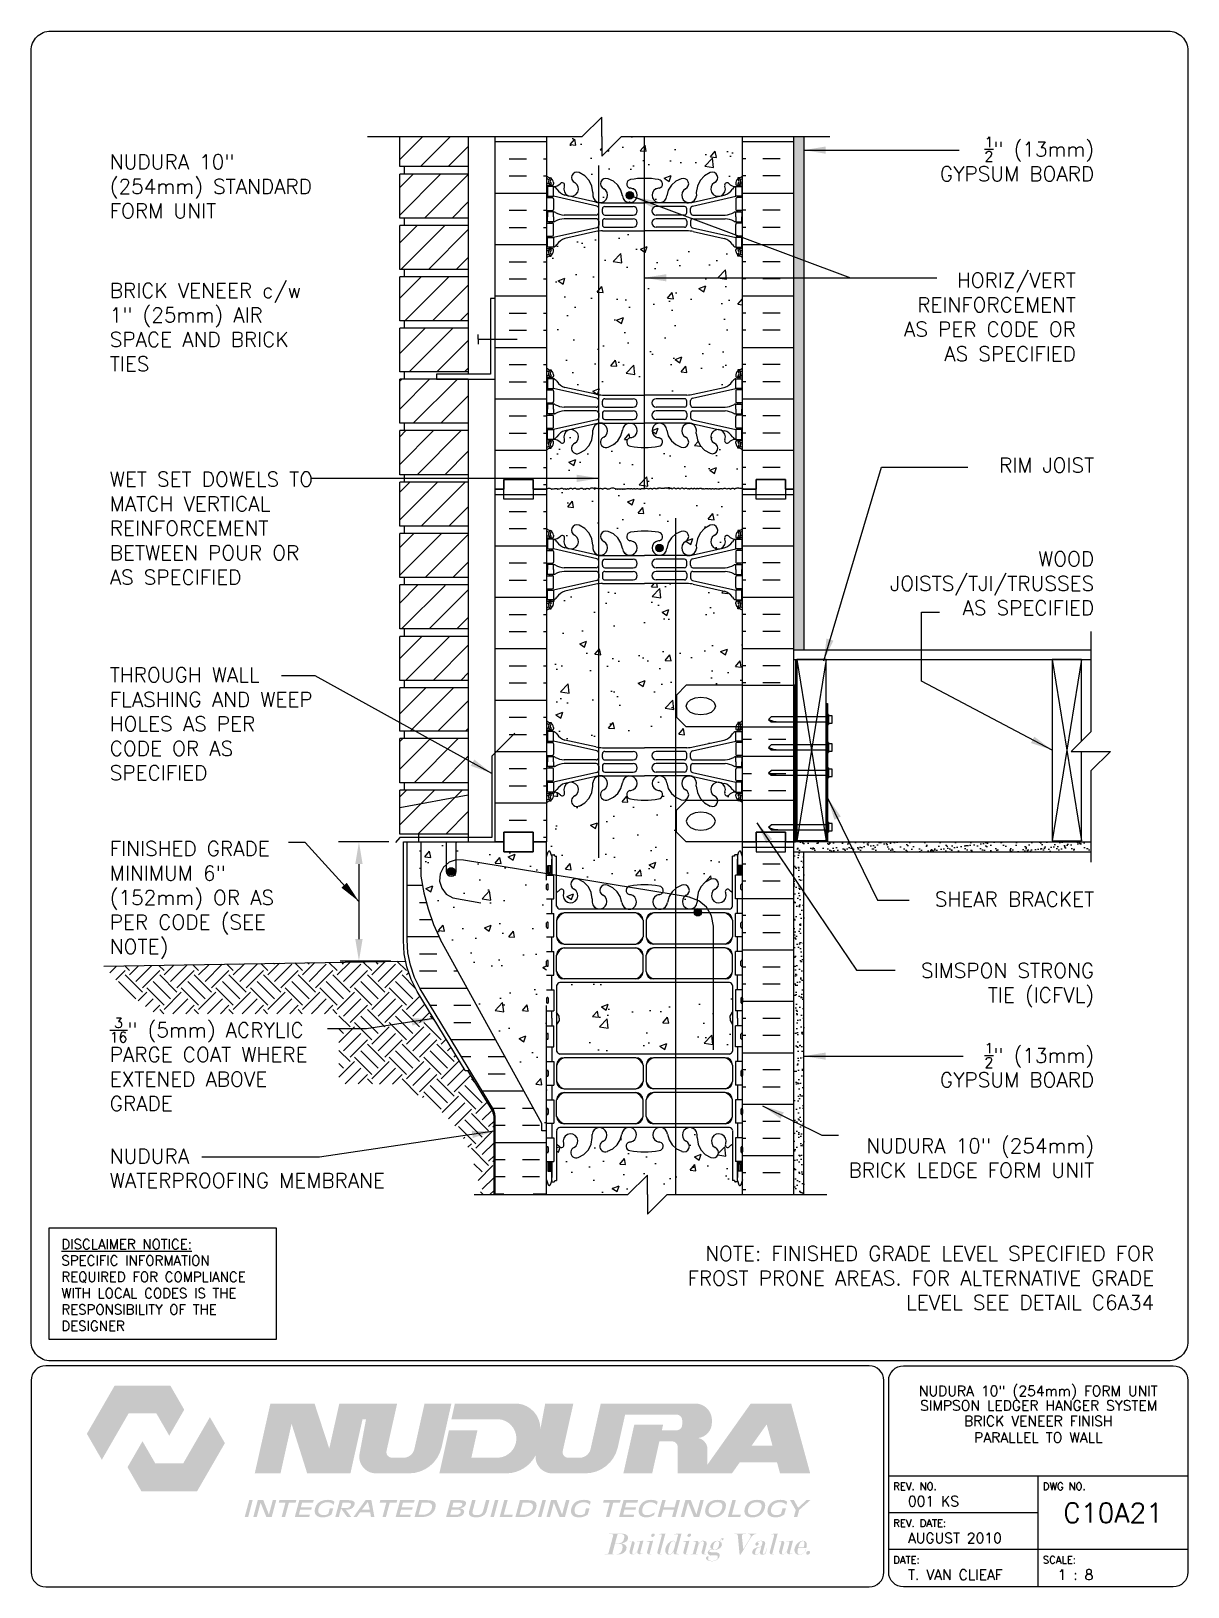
# Paper-space layout 'C10A21' of a CAD drawing. Header units: inches. Extents: x 0.42 to 7.8, y 0.49 to 10.41.
# The model-space entities are those that its viewports show. They can reach past a viewport. Long polylines and large blocks are cut down to what shows.
import ezdxf
from ezdxf.enums import TextEntityAlignment as Align

# ---------------------------------------------------------------- set-up
doc = ezdxf.new("R2010")
doc.units = ezdxf.units.IN
doc.header["$LTSCALE"] = 0.5
doc.header["$MEASUREMENT"] = 0
for name, pattern in [('DASHED2', [0.375, 0.25, -0.125]), ('DASHEDX2', [1.5, 1, -0.5]), ('HIDDEN2', [0.1875, 0.125, -0.0625])]:
    doc.linetypes.add(name, pattern=pattern)
for name, color, linetype in [('HATCH', 12, 'Continuous'), ('Hidden2', 12, 'HIDDEN2'), ('line25', 2, 'Continuous'), ('LINE3', 3, 'Continuous'), ('LINE50', 5, 'Continuous'), ('LINE9', 9, 'Continuous'), ('LOGO', 7, 'Continuous'), ('TBK_LINE65', 3, 'Continuous'), ('TBK_TEXT', 4, 'Continuous'), ('TEXT', 4, 'Continuous'), ('Web_Edge', 9, 'Continuous')]:
    doc.layers.add(name, color=color, linetype=linetype)
doc.styles.add('DIM', font='romans.shx', dxfattribs={"width": 0.7})
doc.styles.add('ROMANS', font='romans.shx', dxfattribs={"height": 1.125})
doc.dimstyles.new('ext_12', dxfattribs={"dimscale": 12, "dimtxt": 0.09375, "dimasz": 0.09375, "dimexe": 0.09375, "dimexo": 0.0625, "dimgap": 0.0625, "dimtad": 1, "dimdec": 1, "dimzin": 3, "dimdsep": 46, "dimlunit": 4, "dimtxsty": 'DIM', "dimcen": 0.09, "dimdle": 0.09375, "dimclrt": 4, "dimadec": 0, "dimazin": 0, "dimtfac": 1, "dimtdec": 1, "dimtmove": 2, "dimatfit": 3, "dimfxl": 1, "dimfrac": 2, "dimtolj": 1, "dimtzin": 0, "dimarcsym": 0})
pattern_1 = [(37.5, (4, 0), (-0.0157483, 0.481706), [0, -0.38, 0, -0.425, 0, -0.40625]), (7.5, (4, 0), (0.442444, 0.7055365), [0, -0.205, 0, -0.3425, 0, -0.13125]), (327.5, (3.6925, 0), (0.7785355, 0.0014148), [0, -0.125, 0, -0.45, 0, -0.5875]), (317.5, (3.6925, 0), (0.7515317, 0.219419), [0, -0.0625, 0, -0.295, 0, -0.3375])]

psp = doc.layouts.new('C10A21')

# ---------------------------------------------------------------- texts
at = {"layer": 'TBK_TEXT', "color": 7, "style": 'ROMANS'}
for s, p in [('REV. NO.', (5.9215, 1.107)), ('DWG NO.', (6.876, 1.107)), ('REV. DATE:', (5.9215, 0.8726)), ('DATE: ', (5.9215, 0.6382)), ('SCALE:', (6.876, 0.6382))]:
    psp.add_text(s, height=0.04688, dxfattribs=at).set_placement(p)
at = {"layer": 'TEXT', "insert": (0.6134, 2.7065), "char_height": 0.0625, "width": 1.41371, "attachment_point": 1, "style": 'ROMANS'}
psp.add_mtext('{\\Fromans.shx|c1;\\LDISCLAIMER NOTICE:\\l\\PSPECIFIC INFORMATION REQUIRED FOR COMPLIANCE WITH LOCAL CODES IS THE RESPONSIBILITY OF THE DESIGNER}', dxfattribs=at)

msp = doc.modelspace()

# ---------------------------------------------------------------- texts
at = {"layer": 'TEXT', "char_height": 0.75, "style": 'ROMANS'}
for s, insert, width, attachment_point in [('\\A1;{\\H0.7x;\\S1/2;}" (13mm) GYPSUM BOARD', (76.622, 54.108), 9.89881, 6), ('NUDURA 10" (254mm) STANDARD FORM UNIT', (26.372, 52.712), 11.43486, 4), ('\\A1;{\\H1x;HORIZ/VERT REINFORCEMENT AS PER CODE OR AS SPECIFIED}', (75.69, 46.049), 9.89881, 6), ('BRICK VENEER c/w 1" (25mm) AIR SPACE AND BRICK TIES', (26.372, 45.525), 11.43486, 4), ('WET SET DOWELS TO MATCH VERTICAL\\PREINFORCEMENT BETWEEN POUR OR AS SPECIFIED', (26.372, 35.264), 11.43486, 4), ('RIM JOIST', (76.622, 38.485), 11.43486, 6), ('WOOD JOISTS/TJI/TRUSSES AS SPECIFIED', (76.622, 32.451), 11.43486, 6), ('THROUGH WALL FLASHING AND WEEP HOLES AS PER CODE OR AS SPECIFIED', (26.372, 25.281), 11.43486, 4), ('FINISHED GRADE MINIMUM 6" (152mm) OR AS PER CODE (SEE NOTE)', (26.372, 16.288), 10.75183, 4), ('SHEAR BRACKET', (76.622, 16.332), 11.43486, 6), ('SIMSPON STRONG TIE (ICFVL)', (76.622, 11.945), 10.60311, 6), ('\\A1;{\\H0.7x;\\S3/16;}" (5mm) ACRYLIC PARGE COAT WHERE EXTENED ABOVE GRADE', (26.372, 7.907), 11.43486, 4), ('\\A1;{\\H0.7x;\\S1/2;}" (13mm) GYPSUM BOARD', (76.622, 7.864), 9.46328, 6), ('NUDURA 10" (254mm) BRICK LEDGE FORM UNIT', (76.622, 3.127), 14.1509, 6), ('NUDURA \\PWATERPROOFING MEMBRANE ', (26.372, 2.6), 16.25496, 4), ('\\A1;NOTE: FINISHED GRADE LEVEL SPECIFIED FOR FROST PRONE AREAS. FOR ALTERNATIVE GRADE LEVEL SEE DETAIL C6A34', (79.685, -3), 27.2137, 6)]:
    msp.add_mtext(s, dxfattribs=dict(at, insert=insert, width=width, attachment_point=attachment_point))

# ---------------------------------------------------------------- blocks, each defined once
blk = doc.blocks.new('TITLEBLOCK-Tag')
at = {"style": 'ROMANS'}
for tag, height, p in [('TITLE_LINE_1', 0.0625, (0.927, -0.1328)), ('TITLE_LINE_2', 0.0625, (0.9294, -0.2258)), ('CENTRE-LINE-3', 0.0625, (0.927, -0.3246)), ('TITLE_LINE_4', 0.0625, (0.927, -0.4299)), ('TITLE_LINE_5', 0.0625, (0.927, -0.526)), ('DWG', 0.125, (1.4043, -0.9102))]:
    blk.add_attdef(tag, text='', height=height, dxfattribs=at).set_placement(p, align=Align.MIDDLE_CENTER)
for tag, p in [('LATEST_REVISION', (0.0954, -0.8366)), ('REVISION_DATE', (0.0954, -1.071)), ('DRAWN_BY', (0.0954, -1.3053)), ('SCALE', (1.0499, -1.3053))]:
    blk.add_attdef(tag, text='', height=0.0469, dxfattribs=at).set_placement(p, align=Align.MIDDLE_LEFT)

# ---------------------------------------------------------------- hatches: boundary and pattern name
at = {"layer": 'HATCH'}
h = msp.add_hatch(dxfattribs=at)
h.set_pattern_fill('INSUL', color=256, scale=7, style=0)
h.set_pattern_definition([(0, (-2877.4856, -359.7554), (0, 2.625), []), (0, (-2877.4856, -358.8804), (0, 2.625), [0.875, -0.875]), (0, (-2877.4856, -358.0054), (0, 2.625), [0.875, -0.875])])
h.paths.add_polyline_path([(46.051, 37.254), (46.488, 37.254), (46.488, 37.754), (47.988, 37.754), (47.988, 37.254), (48.676, 37.254), (48.676, 55.254), (47.988, 55.254), (47.988, 55.754), (46.488, 55.754), (46.488, 55.254), (46.051, 55.254)])
h = msp.add_hatch(dxfattribs=at)
h.set_pattern_fill('AR-CONC', color=256, scale=0.5)
h.paths.add_polyline_path([(58.676, 55.254), (52.488, 55.254), (51.488, 54.254), (51.488, 55.254), (51.488, 56.254), (50.488, 55.254), (48.676, 55.254), (48.676, 53.254, 0.088416), (48.822, 53.157), (48.912, 53.157), (48.912, 53.115, -0.249069), (49.022, 52.908), (49.022, 52.84, -0.414214), (48.96, 52.778), (48.912, 52.778), (48.912, 52.708), (49.017, 52.708, 0.231736), (49.375, 52.859, -0.8344), (49.586, 52.733), (49.574, 52.712, 2.155404), (50.113, 52.907, -1), (50.327, 53.418, -0.311223), (51.036, 52.402), (51.035, 52.237, 1.661382), (51.596, 52.589, -1), (51.81, 53.101, -0.307094), (52.549, 52.205, 1.604516), (53.107, 52.581, 0.055617), (52.928, 52.627, -0.843243), (52.962, 53.059, -0.047544), (53.676, 53.124, -0.047544), (54.39, 53.059, -0.843243), (54.424, 52.627, 0.055617), (54.245, 52.581, 1.604516), (54.803, 52.205, -0.307094), (55.542, 53.101, -1), (55.756, 52.589, 1.661382), (56.317, 52.237), (56.316, 52.382, -0.316114), (57.025, 53.418, -1), (57.239, 52.907, 2.155404), (57.778, 52.712), (57.766, 52.733, -0.834375), (57.977, 52.859, 0.23174), (58.335, 52.708), (58.44, 52.708), (58.44, 52.778), (58.393, 52.778, -0.414214), (58.33, 52.84), (58.33, 52.908, -0.249069), (58.44, 53.115), (58.44, 53.157), (58.53, 53.157, 0.08841), (58.676, 53.254)])
h.paths.add_polyline_path([(58.676, 49.062, 0.08841), (58.53, 49.159), (58.44, 49.159), (58.44, 49.201, -0.249069), (58.33, 49.408), (58.33, 49.475, -0.414214), (58.393, 49.538), (58.44, 49.538), (58.44, 49.608), (58.335, 49.608, -0.168672), (58.149, 49.758, 0.17445), (57.742, 50.053), (56.161, 50.406, 0.054974), (55.834, 50.442), (53.676, 50.442), (51.518, 50.442, 0.054974), (51.191, 50.406), (49.61, 50.053, 0.17445), (49.203, 49.758, -0.168672), (49.017, 49.608), (48.912, 49.608), (48.912, 49.538), (48.96, 49.538, -0.414214), (49.022, 49.475), (49.022, 49.408, -0.249069), (48.912, 49.201), (48.912, 49.159), (48.822, 49.159, 0.088416), (48.676, 49.062), (48.676, 43.446, 0.088416), (48.822, 43.349), (48.912, 43.349), (48.912, 43.307, -0.249069), (49.022, 43.1), (49.022, 43.033, -0.414214), (48.96, 42.97), (48.912, 42.97), (48.912, 42.9), (49.017, 42.9, -0.168672), (49.203, 42.751, 0.17445), (49.61, 42.455), (51.191, 42.102, 0.054974), (51.518, 42.066), (53.676, 42.066), (55.834, 42.066, 0.054974), (56.161, 42.102), (57.742, 42.455, 0.17445), (58.149, 42.751, -0.168672), (58.335, 42.9), (58.44, 42.9), (58.44, 42.97), (58.393, 42.97, -0.414214), (58.33, 43.033), (58.33, 43.1, -0.249069), (58.44, 43.307), (58.44, 43.349), (58.53, 43.349, 0.08841), (58.676, 43.446)])
h.paths.add_polyline_path([(58.676, 39.254, 0.08841), (58.53, 39.351), (58.44, 39.351), (58.44, 39.393, -0.249069), (58.33, 39.6), (58.33, 39.668, -0.414214), (58.393, 39.73), (58.44, 39.73), (58.44, 39.8), (58.335, 39.8, 0.231736), (57.977, 39.649, -0.8344), (57.766, 39.775), (57.778, 39.796, 2.155404), (57.239, 39.602, -1), (57.025, 39.091, -0.311223), (56.316, 40.107), (56.317, 40.272, 1.661382), (55.756, 39.919, -1), (55.542, 39.408, -0.307094), (54.803, 40.303, 1.604516), (54.245, 39.927, 0.055617), (54.424, 39.882, -0.843243), (54.39, 39.449, -0.047544), (53.676, 39.385, -0.047544), (52.962, 39.449, -0.843243), (52.928, 39.882, 0.055617), (53.107, 39.927, 1.604516), (52.549, 40.303, -0.307094), (51.81, 39.408, -1), (51.596, 39.919, 1.661382), (51.035, 40.272), (51.036, 40.126, -0.316114), (50.327, 39.091, -1), (50.113, 39.602, 2.155404), (49.574, 39.796), (49.586, 39.775, -0.834375), (49.375, 39.649, 0.23174), (49.017, 39.8), (48.912, 39.8), (48.912, 39.73), (48.96, 39.73, -0.414214), (49.022, 39.668), (49.022, 39.6, -0.249069), (48.912, 39.393), (48.912, 39.351), (48.822, 39.351, 0.088416), (48.676, 39.254), (48.676, 37.254, -0.484838), (48.925, 37.254, -0.520567), (49.046, 37.254, -0.520567), (49.229, 37.254, -0.520567), (49.334, 37.254, -0.520567), (49.544, 37.254, -0.520567), (49.67, 37.254, -0.520567), (49.796, 37.254, -0.520567), (50.006, 37.254, -0.520567), (50.216, 37.254, -0.520567), (50.336, 37.254, -0.520567), (50.562, 37.254, -0.520567), (50.656, 37.254, -0.520567), (50.845, 37.254, -0.520567), (51.123, 37.254, -0.520567), (51.333, 37.254, -0.520567), (51.532, 37.254, -0.520567), (51.779, 37.254, -0.520567), (51.889, 37.254, -0.520567), (52.195, 37.254, -0.520567), (52.3, 37.254, -0.520567), (52.416, 37.254, -0.520567), (52.536, 37.254, -0.520567), (52.626, 37.254, -0.520567), (52.741, 37.254, -0.520567), (52.919, 37.254, -0.520567), (53.066, 37.254, -0.520567), (53.218, 37.254, -0.520567), (53.376, 37.254, -0.520567), (53.476, 37.254, -0.520567), (53.654, 37.254, -0.520567), (53.874, 37.254, -0.520567), (54.068, 37.254, -0.520567), (54.273, 37.254, -0.520567), (54.373, 37.296, -0.520567), (54.504, 37.296, -0.520567), (54.593, 37.296, -0.520567), (54.676, 37.296, -0.520567), (54.759, 37.296, -0.520567), (54.848, 37.296, -0.520567), (54.979, 37.296, -0.520567), (55.079, 37.254, -0.520567), (55.284, 37.254, -0.520567), (55.478, 37.254, -0.520567), (55.698, 37.254, -0.520567), (55.876, 37.254, -0.520567), (55.976, 37.254, -0.520567), (56.134, 37.254, -0.520567), (56.286, 37.254, -0.520567), (56.433, 37.254, -0.520567), (56.611, 37.254, -0.272614), (56.676, 37.284, -0.272614), (56.741, 37.254, -0.520567), (56.919, 37.254, -0.520567), (57.066, 37.254, -0.520567), (57.218, 37.254, -0.520567), (57.376, 37.254, -0.520567), (57.476, 37.254, -0.520567), (57.654, 37.254, -0.520567), (57.874, 37.254, -0.520567), (58.068, 37.254, -0.520567), (58.273, 37.254, -0.520567), (58.373, 37.296, -0.520567), (58.504, 37.296, -0.520567), (58.593, 37.296, -0.520567), (58.676, 37.296)])
h.paths.add_polyline_path([(58.676, 37.254), (58.676, 37.296, 0.520567), (58.593, 37.296, 0.520567), (58.504, 37.296, 0.520567), (58.373, 37.296, 0.520567), (58.273, 37.254, 0.520567), (58.068, 37.254, 0.520567), (57.874, 37.254, 0.520567), (57.654, 37.254, 0.520567), (57.476, 37.254, 0.520567), (57.376, 37.254, 0.520567), (57.218, 37.254, 0.520567), (57.066, 37.254, 0.520567), (56.919, 37.254, 0.520567), (56.741, 37.254, 0.272614), (56.676, 37.284, 0.272614), (56.611, 37.254, 0.520567), (56.433, 37.254, 0.520567), (56.286, 37.254, 0.520567), (56.134, 37.254, 0.520567), (55.976, 37.254, 0.520567), (55.876, 37.254, 0.520567), (55.698, 37.254, 0.520567), (55.478, 37.254, 0.520567), (55.284, 37.254, 0.520567), (55.079, 37.254, 0.520567), (54.979, 37.296, 0.520567), (54.848, 37.296, 0.520567), (54.759, 37.296, 0.520567), (54.676, 37.296, 0.520567), (54.593, 37.296, 0.520567), (54.504, 37.296, 0.520567), (54.373, 37.296, 0.520567), (54.273, 37.254, 0.520567), (54.068, 37.254, 0.520567), (53.874, 37.254, 0.520567), (53.654, 37.254, 0.520567), (53.476, 37.254, 0.520567), (53.376, 37.254, 0.520567), (53.218, 37.254, 0.520567), (53.066, 37.254, 0.520567), (52.919, 37.254, 0.520567), (52.741, 37.254, 0.520567), (52.626, 37.254, 0.520567), (52.536, 37.254, 0.520567), (52.416, 37.254, 0.520567), (52.3, 37.254, 0.520567), (52.195, 37.254, 0.520567), (51.889, 37.254, 0.520567), (51.779, 37.254, 0.520567), (51.532, 37.254, 0.520567), (51.333, 37.254, 0.520567), (51.123, 37.254, 0.520567), (50.845, 37.254, 0.520567), (50.656, 37.254, 0.520567), (50.562, 37.254, 0.520567), (50.336, 37.254, 0.520567), (50.216, 37.254, 0.520567), (50.006, 37.254, 0.520567), (49.796, 37.254, 0.520567), (49.67, 37.254, 0.520567), (49.544, 37.254, 0.520567), (49.334, 37.254, 0.520567), (49.229, 37.254, 0.520567), (49.046, 37.254, 0.520567), (48.925, 37.254, 0.484838), (48.676, 37.254), (48.676, 35.254, 0.088416), (48.822, 35.157), (48.912, 35.157), (48.912, 35.115, -0.249069), (49.022, 34.908), (49.022, 34.84, -0.414214), (48.96, 34.778), (48.912, 34.778), (48.912, 34.708), (49.017, 34.708, 0.231736), (49.375, 34.859, -0.8344), (49.586, 34.733), (49.574, 34.712, 2.155404), (50.113, 34.907, -1), (50.327, 35.418, -0.311223), (51.036, 34.402), (51.035, 34.237, 1.661382), (51.596, 34.589, -1), (51.81, 35.101, -0.307094), (52.549, 34.205, 1.604516), (53.107, 34.581, 0.055617), (52.928, 34.627, -0.843243), (52.962, 35.059, -0.047544), (53.676, 35.124, -0.047544), (54.39, 35.059, -0.843243), (54.424, 34.627, 0.055617), (54.245, 34.581, 1.604516), (54.803, 34.205, -0.307094), (55.542, 35.101, -1), (55.756, 34.589, 1.661382), (56.317, 34.237), (56.316, 34.382, -0.316114), (57.025, 35.418, -1), (57.239, 34.907, 2.155404), (57.778, 34.712), (57.766, 34.733, -0.834375), (57.977, 34.859, 0.23174), (58.335, 34.708), (58.44, 34.708), (58.44, 34.778), (58.393, 34.778, -0.414214), (58.33, 34.84), (58.33, 34.908, -0.249069), (58.44, 35.115), (58.44, 35.157), (58.53, 35.157, 0.08841), (58.676, 35.254)])
h.paths.add_polyline_path([(58.676, 31.062, 0.08841), (58.53, 31.159), (58.44, 31.159), (58.44, 31.201, -0.249069), (58.33, 31.408), (58.33, 31.475, -0.414214), (58.393, 31.538), (58.44, 31.538), (58.44, 31.608), (58.335, 31.608, -0.168672), (58.149, 31.758, 0.17445), (57.742, 32.053), (56.161, 32.406, 0.054974), (55.834, 32.442), (53.676, 32.442), (51.518, 32.442, 0.054974), (51.191, 32.406), (49.61, 32.053, 0.17445), (49.203, 31.758, -0.168672), (49.017, 31.608), (48.912, 31.608), (48.912, 31.538), (48.96, 31.538, -0.414214), (49.022, 31.475), (49.022, 31.408, -0.249069), (48.912, 31.201), (48.912, 31.159), (48.822, 31.159, 0.088416), (48.676, 31.062), (48.676, 25.446, 0.088416), (48.822, 25.349), (48.912, 25.349), (48.912, 25.307, -0.249069), (49.022, 25.1), (49.022, 25.033, -0.414214), (48.96, 24.97), (48.912, 24.97), (48.912, 24.9), (49.017, 24.9, -0.168672), (49.203, 24.751, 0.17445), (49.61, 24.455), (51.191, 24.102, 0.054974), (51.518, 24.066), (53.676, 24.066), (55.834, 24.066, 0.054974), (56.161, 24.102), (57.742, 24.455, 0.17445), (58.149, 24.751, -0.168672), (58.335, 24.9), (58.44, 24.9), (58.44, 24.97), (58.393, 24.97, -0.414214), (58.33, 25.033), (58.33, 25.1, -0.028911), (58.332, 25.129), (55.801, 25.129), (55.301, 25.629), (55.301, 26.754), (55.801, 27.254), (58.676, 27.254)])
h.paths.add_polyline_path([(55.301, 19.754), (55.301, 20.879), (55.801, 21.379), (56.6, 21.379, -0.184932), (56.316, 22.107), (56.317, 22.272, 1.661382), (55.756, 21.919, -1), (55.542, 21.408, -0.307094), (54.803, 22.303, 1.604516), (54.245, 21.927, 0.055617), (54.424, 21.882, -0.843243), (54.39, 21.449, -0.047544), (53.676, 21.385, -0.047544), (52.962, 21.449, -0.843243), (52.928, 21.882, 0.055617), (53.107, 21.927, 1.604516), (52.549, 22.303, -0.307094), (51.81, 21.408, -1), (51.596, 21.919, 1.661382), (51.035, 22.272), (51.036, 22.126, -0.316114), (50.327, 21.091, -1), (50.113, 21.602, 2.155404), (49.574, 21.796), (49.586, 21.775, -0.834375), (49.375, 21.649, 0.23174), (49.017, 21.8), (48.912, 21.8), (48.912, 21.73), (48.96, 21.73, -0.414214), (49.022, 21.668), (49.022, 21.6, -0.249069), (48.912, 21.393), (48.912, 21.351), (48.822, 21.351, 0.088416), (48.676, 21.254), (48.676, 19.254), (48.676, 18.495), (48.755, 18.737, -0.725737), (48.861, 18.755), (48.91, 18.605), (49.036, 18.605, -0.414214), (49.086, 18.555), (49.086, 18.525), (49.186, 18.525), (49.186, 16.688, 0.108933), (49.339, 16.801, -0.8344), (49.55, 16.676), (49.538, 16.654, 2.155404), (50.077, 16.849, -1), (50.291, 17.36, -0.311223), (51, 16.344), (50.999, 16.179, 1.661382), (51.56, 16.532, -1), (51.774, 17.043, -0.307094), (52.513, 16.147, 1.604516), (53.071, 16.523, 0.055617), (52.892, 16.569, -0.843243), (52.926, 17.001, -0.049932), (53.676, 17.066, -0.049932), (54.426, 17.001, -0.843243), (54.46, 16.569, 0.055617), (54.281, 16.523, 1.604516), (54.839, 16.147, -0.307094), (55.578, 17.043, -1), (55.792, 16.532, 1.661382), (56.353, 16.179), (56.352, 16.325, -0.316114), (57.061, 17.36, -1), (57.275, 16.849, 2.155404), (57.814, 16.654), (57.802, 16.676, -0.834375), (58.013, 16.801, 0.10894), (58.166, 16.688), (58.166, 18.525), (58.266, 18.525), (58.266, 18.555, -0.414214), (58.316, 18.605), (58.442, 18.605), (58.485, 18.737, -0.725737), (58.591, 18.755), (58.676, 18.495), (58.676, 19.254), (55.801, 19.254)])
h.paths.add_polyline_path([(57.766, 21.775), (57.778, 21.796, 2.155404), (57.239, 21.602, -0.270238), (57.407, 21.379), (58.44, 21.379), (58.44, 21.393, -0.249069), (58.33, 21.6), (58.33, 21.668, -0.414214), (58.393, 21.73), (58.44, 21.73), (58.44, 21.8), (58.335, 21.8, 0.231736), (57.977, 21.649, -0.8344)], flags=17)
h.paths.add_polyline_path([(58.046, 10.254), (58.046, 10.367), (58.166, 10.567), (58.166, 11.928, 0.268138), (58.005, 12.076), (49.347, 12.076, 0.268156), (49.186, 11.928), (49.186, 10.567), (49.306, 10.367), (49.306, 10.254), (49.306, 10.142), (49.186, 9.942), (49.186, 8.58, 0.268156), (49.347, 8.432), (58.005, 8.432, 0.268138), (58.166, 8.58), (58.166, 9.942), (58.046, 10.142)])
h.paths.add_polyline_path([(58.166, 3.82, 0.108935), (58.013, 3.707, -0.8344), (57.802, 3.833), (57.814, 3.854, 2.155404), (57.275, 3.659, -1), (57.061, 3.148, -0.311223), (56.352, 4.164), (56.353, 4.329, 1.661382), (55.792, 3.977, -1), (55.578, 3.465, -0.307094), (54.839, 4.361, 1.604516), (54.281, 3.985, 0.055617), (54.46, 3.939, -0.843243), (54.426, 3.507, -0.049932), (53.676, 3.443, -0.049932), (52.926, 3.507, -0.843243), (52.892, 3.939, 0.055617), (53.071, 3.985, 1.604516), (52.513, 4.361, -0.307094), (51.774, 3.465, -1), (51.56, 3.977, 1.661382), (50.999, 4.329), (51, 4.184, -0.316114), (50.291, 3.148, -1), (50.077, 3.659, 2.155404), (49.538, 3.854), (49.55, 3.833, -0.834375), (49.339, 3.707, 0.108938), (49.186, 3.82), (49.186, 1.983), (49.086, 1.983), (49.086, 1.953, -0.414214), (49.036, 1.903), (48.91, 1.903), (48.867, 1.772, -0.725737), (48.761, 1.753), (48.676, 2.014), (48.676, 1.254), (52.825, 1.254), (53.825, 2.254), (53.825, 1.254), (53.825, 0.254), (54.825, 1.254), (58.676, 1.254), (58.676, 2.014), (58.597, 1.772, -0.725737), (58.491, 1.753), (58.442, 1.903), (58.316, 1.903, -0.414214), (58.266, 1.953), (58.266, 1.983), (58.166, 1.983)])
h = msp.add_hatch(dxfattribs=at)
h.set_pattern_fill('INSUL', color=256, scale=7, style=0)
h.set_pattern_definition([(180, (2984.8376, -359.7554), (0, 2.625), []), (180, (2984.8376, -358.8804), (0, 2.625), [0.875, -0.875]), (180, (2984.8376, -358.0054), (0, 2.625), [0.875, -0.875])])
h.paths.add_polyline_path([(61.301, 37.254), (60.863, 37.254), (60.863, 37.754), (59.363, 37.754), (59.363, 37.254), (58.676, 37.254), (58.676, 55.254), (59.363, 55.254), (59.363, 55.754), (60.863, 55.754), (60.863, 55.254), (61.301, 55.254)])
h = msp.add_hatch(dxfattribs=at)
h.set_pattern_fill('ANSI31', color=256, scale=8, style=0)
h.set_pattern_definition([(45, (34.8746, -11.6206), (-0.707107, 0.707107), [])])
h.paths.add_polyline_path([(44.676, 21.904), (41.176, 21.904), (41.176, 19.654), (44.676, 19.654)])
h.paths.add_polyline_path([(44.676, 24.529), (41.176, 24.529), (41.176, 22.279), (44.676, 22.279)])
h.paths.add_polyline_path([(44.676, 27.124), (41.176, 27.124), (41.176, 24.904), (44.676, 24.904)])
h.paths.add_polyline_path([(44.676, 29.749), (41.176, 29.749), (41.176, 27.499), (44.676, 27.499)])
h.paths.add_polyline_path([(44.676, 32.349), (43.051, 32.349), (43.051, 32.374), (41.176, 32.374), (41.176, 30.124), (44.676, 30.124)])
h.paths.add_polyline_path([(44.676, 34.999), (41.176, 34.999), (41.176, 32.749), (44.676, 32.749)])
h.paths.add_polyline_path([(44.676, 37.624), (41.176, 37.624), (41.176, 35.374), (44.676, 35.374)])
h.paths.add_polyline_path([(44.676, 40.249), (41.176, 40.249), (41.176, 37.999), (44.676, 37.999)])
h.paths.add_polyline_path([(44.676, 42.849), (43.051, 42.849), (43.051, 42.874), (41.176, 42.874), (41.176, 40.624), (44.676, 40.624)])
h.paths.add_polyline_path([(44.676, 45.47), (41.176, 45.47), (41.176, 43.249), (44.676, 43.249)])
h.paths.add_polyline_path([(44.676, 48.095), (41.176, 48.095), (41.176, 45.845), (44.676, 45.845)])
h.paths.add_polyline_path([(44.676, 50.72), (41.176, 50.72), (41.176, 48.47), (44.676, 48.47)])
h.paths.add_polyline_path([(44.676, 53.32), (43.051, 53.32), (43.051, 53.345), (41.176, 53.345), (41.176, 51.095), (44.676, 51.095)])
h.paths.add_polyline_path([(44.676, 55.254), (41.176, 55.254), (41.176, 53.72), (44.676, 53.72)])
h = msp.add_hatch(dxfattribs=at)
h.set_pattern_fill('AR-SAND', color=256, scale=0.25, style=0)
h.set_pattern_definition(pattern_1)
h.paths.add_polyline_path([(61.801, 55.254), (61.301, 55.254), (61.301, 37.254), (61.301, 29.067), (61.801, 29.067)])
h = msp.add_hatch(dxfattribs=at)
h.set_pattern_fill('INSUL', color=256, scale=7, style=0)
h.set_pattern_definition([(0, (-2877.4856, -377.7554), (0, 2.625), []), (0, (-2877.4856, -376.8804), (0, 2.625), [0.875, -0.875]), (0, (-2877.4856, -376.0054), (0, 2.625), [0.875, -0.875])])
h.paths.add_polyline_path([(46.051, 19.254), (46.488, 19.254), (46.488, 19.754), (47.988, 19.754), (47.988, 19.254), (48.676, 19.254), (48.676, 37.254), (47.988, 37.254), (47.988, 37.754), (46.488, 37.754), (46.488, 37.254), (46.051, 37.254)])
h = msp.add_hatch(dxfattribs=at)
h.set_pattern_fill('INSUL', color=256, scale=7, style=0)
h.set_pattern_definition([(180, (2984.8376, -377.7554), (0, 2.625), []), (180, (2984.8376, -376.8804), (0, 2.625), [0.875, -0.875]), (180, (2984.8376, -376.0054), (0, 2.625), [0.875, -0.875])])
h.paths.add_polyline_path([(58.676, 27.254), (61.301, 27.254), (61.301, 37.254), (60.863, 37.254), (60.863, 37.754), (59.363, 37.754), (59.363, 37.254), (58.676, 37.254)])
h = msp.add_hatch(dxfattribs=at)
h.set_pattern_fill('INSUL', color=256, scale=7, style=0)
h.set_pattern_definition([(0, (4, 0), (0, 2.625), []), (0, (4, 0.875), (0, 2.625), [0.875, -0.875]), (0, (4, 1.75), (0, 2.625), [0.875, -0.875])])
h.paths.add_polyline_path([(61.301, 25.129), (58.676, 25.129), (58.676, 21.379), (61.301, 21.379)])
h = msp.add_hatch(dxfattribs=at)
h.set_pattern_fill('INSUL', color=256, scale=7, style=0)
h.set_pattern_definition([(0, (-2953.8148, -421.328), (0, 2.625), []), (0, (-2953.8148, -420.453), (0, 2.625), [0.875, -0.875]), (0, (-2953.8148, -419.578), (0, 2.625), [0.875, -0.875])])
h.paths.add_polyline_path([(43.251, 14.254, -0.079579), (42.251, 17.504), (42.251, 19.254), (41.551, 19.254), (41.551, 14.254, 0.131652), (42.221, 11.754), (45.959, 5.604, -0.10438), (46.051, 5.129), (46.051, 1.254), (46.488, 1.254), (46.488, 1.754), (47.988, 1.754), (47.988, 1.254), (48.676, 1.254), (48.676, 4.504), (48.426, 4.504), (48.426, 4.879)])
h = msp.add_hatch(dxfattribs=at)
h.set_pattern_fill('AR-CONC', color=256, scale=0.5, style=0)
h.paths.add_polyline_path([(48.426, 4.879), (48.426, 4.504), (48.676, 4.504), (48.676, 17.755), (44.764, 18.454, 0.119457), (44.051, 18.407), (44.051, 17.754, -1), (43.551, 17.754), (43.551, 19.254), (42.251, 19.254), (42.251, 17.504, 0.079579), (43.251, 14.254)])
h.paths.add_polyline_path([(48.676, 19.254), (47.988, 19.254), (47.988, 18.754), (46.488, 18.754), (46.488, 19.254), (46.051, 19.254), (44.051, 19.254), (44.051, 18.407, -0.119457), (44.764, 18.454), (48.676, 17.755)], flags=17)
h = msp.add_hatch(dxfattribs=at)
h.set_pattern_fill('INSUL', color=256, scale=7, style=0)
h.set_pattern_definition([(180, (2984.8376, -395.7554), (0, 2.625), []), (180, (2984.8376, -394.8804), (0, 2.625), [0.875, -0.875]), (180, (2984.8376, -394.0054), (0, 2.625), [0.875, -0.875])])
h.paths.add_polyline_path([(61.301, 1.254), (60.863, 1.254), (60.863, 1.754), (59.363, 1.754), (59.363, 1.254), (58.676, 1.254), (58.676, 19.254), (59.363, 19.254), (59.363, 19.754), (60.863, 19.754), (60.863, 19.254), (61.301, 19.254)])
h = msp.add_hatch(dxfattribs=at)
h.set_pattern_fill('AR-SAND', color=256, scale=0.25, style=0)
h.set_pattern_definition(pattern_1)
h.paths.add_polyline_path([(76.452, 18.754), (76.452, 19.254), (63.006, 19.254), (61.381, 19.254), (61.301, 19.254), (61.301, 18.754)])
h = msp.add_hatch(dxfattribs=at)
h.set_pattern_fill('AR-SAND', color=256, scale=0.25, style=0)
h.set_pattern_definition(pattern_1)
h.paths.add_polyline_path([(61.801, 18.754), (61.301, 18.754), (61.301, 1.254), (61.801, 1.254)])
h = msp.add_hatch(dxfattribs=at)
h.set_pattern_fill('EARTH', color=256, scale=5, angle=45, style=0)
h.set_pattern_definition([(45, (-40.9067, 50.6942), (1e-16, 1.767767), [1.25, -1.25]), (45, (-41.2382, 51.0257), (1e-16, 1.767767), [1.25, -1.25]), (45, (-41.5696, 51.3572), (1e-16, 1.767767), [1.25, -1.25]), (135, (-41.5696, 51.5781), (-1.767767, 2e-16), [1.25, -1.25]), (135, (-41.2382, 51.9096), (-1.767767, 2e-16), [1.25, -1.25]), (135, (-40.9067, 52.241), (-1.767767, 2e-16), [1.25, -1.25])])
edge = h.paths.add_edge_path()
edge.add_line((38.073, 10.491), (38.073, 6.92))
edge.add_line((38.073, 6.92), (41.063, 6.889))
edge.add_line((41.063, 6.889), (41.149, 6.849))
edge.add_line((41.149, 6.849), (41.235, 6.809))
edge.add_line((41.235, 6.809), (41.321, 6.768))
edge.add_line((41.321, 6.768), (41.406, 6.726))
edge.add_line((41.406, 6.726), (41.49, 6.684))
edge.add_line((41.49, 6.684), (41.574, 6.641))
edge.add_line((41.574, 6.641), (41.657, 6.598))
edge.add_line((41.657, 6.598), (41.739, 6.554))
edge.add_line((41.739, 6.554), (41.821, 6.51))
edge.add_line((41.821, 6.51), (41.902, 6.465))
edge.add_line((41.902, 6.465), (41.982, 6.419))
edge.add_line((41.982, 6.419), (42.062, 6.373))
edge.add_line((42.062, 6.373), (42.14, 6.326))
edge.add_line((42.14, 6.326), (42.219, 6.279))
edge.add_line((42.219, 6.279), (42.296, 6.231))
edge.add_line((42.296, 6.231), (42.373, 6.182))
edge.add_line((42.373, 6.182), (42.448, 6.133))
edge.add_line((42.448, 6.133), (42.523, 6.083))
edge.add_line((42.523, 6.083), (42.598, 6.032))
edge.add_line((42.598, 6.032), (42.671, 5.981))
edge.add_line((42.671, 5.981), (42.744, 5.929))
edge.add_line((42.744, 5.929), (42.816, 5.876))
edge.add_line((42.816, 5.876), (42.887, 5.823))
edge.add_line((42.887, 5.823), (42.957, 5.769))
edge.add_line((42.957, 5.769), (43.026, 5.714))
edge.add_line((43.026, 5.714), (43.094, 5.659))
edge.add_line((43.094, 5.659), (43.162, 5.603))
edge.add_line((43.162, 5.603), (43.228, 5.546))
edge.add_line((43.228, 5.546), (43.294, 5.488))
edge.add_line((43.294, 5.488), (43.359, 5.43))
edge.add_line((43.359, 5.43), (43.422, 5.371))
edge.add_line((43.422, 5.371), (43.485, 5.311))
edge.add_line((43.485, 5.311), (43.547, 5.251))
edge.add_line((43.547, 5.251), (43.608, 5.19))
edge.add_line((43.608, 5.19), (43.668, 5.128))
edge.add_line((43.668, 5.128), (43.727, 5.065))
edge.add_line((43.727, 5.065), (43.784, 5.001))
edge.add_line((43.784, 5.001), (43.841, 4.937))
edge.add_line((43.841, 4.937), (43.897, 4.872))
edge.add_line((43.897, 4.872), (43.952, 4.806))
edge.add_line((43.952, 4.806), (44.005, 4.739))
edge.add_line((44.005, 4.739), (44.058, 4.672))
edge.add_line((44.058, 4.672), (44.109, 4.603))
edge.add_line((44.109, 4.603), (44.16, 4.534))
edge.add_line((44.16, 4.534), (44.209, 4.464))
edge.add_line((44.209, 4.464), (44.257, 4.394))
edge.add_line((44.257, 4.394), (44.304, 4.322))
edge.add_line((44.304, 4.322), (44.35, 4.25))
edge.add_line((44.35, 4.25), (44.395, 4.176))
edge.add_line((44.395, 4.176), (44.438, 4.102))
edge.add_line((44.438, 4.102), (44.48, 4.027))
edge.add_line((44.48, 4.027), (44.521, 3.951))
edge.add_line((44.521, 3.951), (44.561, 3.874))
edge.add_line((44.561, 3.874), (44.6, 3.796))
edge.add_line((44.6, 3.796), (44.637, 3.718))
edge.add_line((44.637, 3.718), (44.674, 3.638))
edge.add_line((44.674, 3.638), (44.708, 3.558))
edge.add_line((44.708, 3.558), (44.742, 3.477))
edge.add_line((44.742, 3.477), (44.775, 3.394))
edge.add_line((44.775, 3.394), (44.806, 3.311))
edge.add_line((44.806, 3.311), (44.836, 3.228))
edge.add_line((44.836, 3.228), (44.865, 3.143))
edge.add_line((44.865, 3.143), (44.893, 3.058))
edge.add_line((44.893, 3.058), (44.921, 2.972))
edge.add_line((44.921, 2.972), (44.947, 2.885))
edge.add_line((44.947, 2.885), (44.972, 2.798))
edge.add_line((44.972, 2.798), (44.997, 2.71))
edge.add_line((44.997, 2.71), (45.021, 2.622))
edge.add_line((45.021, 2.622), (45.044, 2.533))
edge.add_line((45.044, 2.533), (45.066, 2.444))
edge.add_line((45.066, 2.444), (45.088, 2.354))
edge.add_line((45.088, 2.354), (45.109, 2.264))
edge.add_line((45.109, 2.264), (45.13, 2.173))
edge.add_line((45.13, 2.173), (45.15, 2.082))
edge.add_line((45.15, 2.082), (45.17, 1.991))
edge.add_line((45.17, 1.991), (45.19, 1.9))
edge.add_line((45.19, 1.9), (45.209, 1.808))
edge.add_line((45.209, 1.808), (45.227, 1.716))
edge.add_line((45.227, 1.716), (45.246, 1.624))
edge.add_line((45.246, 1.624), (45.264, 1.531))
edge.add_line((45.264, 1.531), (45.283, 1.439))
edge.add_line((45.283, 1.439), (45.301, 1.347))
edge.add_line((45.301, 1.347), (45.319, 1.254))
edge.add_line((45.319, 1.254), (45.991, 1.254))
edge.add_line((45.991, 1.254), (45.991, 5.137))
edge.add_arc((45.039, 5.154), 0.952, 358.95484, 381.97412)
edge.add_line((45.922, 5.51), (44.654, 7.596))
edge.add_line((44.654, 7.596), (44.511, 7.596))
edge.add_line((44.511, 7.596), (42.06, 11.629))
edge.add_arc((46.551, 14.224), 5.188, 191.64391, 210.02356, ccw=False)
edge.add_line((41.47, 13.177), (26.07, 12.908))
edge.add_line((26.07, 12.908), (26.132, 12.839))
edge.add_line((26.132, 12.839), (26.195, 12.77))
edge.add_line((26.195, 12.77), (26.257, 12.701))
edge.add_line((26.257, 12.701), (26.32, 12.632))
edge.add_line((26.32, 12.632), (26.382, 12.563))
edge.add_line((26.382, 12.563), (26.445, 12.494))
edge.add_line((26.445, 12.494), (26.508, 12.425))
edge.add_line((26.508, 12.425), (26.571, 12.357))
edge.add_line((26.571, 12.357), (26.634, 12.289))
edge.add_line((26.634, 12.289), (26.697, 12.221))
edge.add_line((26.697, 12.221), (26.76, 12.154))
edge.add_line((26.76, 12.154), (26.824, 12.087))
edge.add_line((26.824, 12.087), (26.887, 12.021))
edge.add_line((26.887, 12.021), (26.951, 11.954))
edge.add_line((26.951, 11.954), (27.016, 11.889))
edge.add_line((27.016, 11.889), (27.08, 11.824))
edge.add_line((27.08, 11.824), (27.145, 11.759))
edge.add_line((27.145, 11.759), (27.21, 11.695))
edge.add_line((27.21, 11.695), (27.276, 11.632))
edge.add_line((27.276, 11.632), (27.342, 11.569))
edge.add_line((27.342, 11.569), (27.408, 11.507))
edge.add_line((27.408, 11.507), (27.475, 11.446))
edge.add_line((27.475, 11.446), (27.542, 11.386))
edge.add_line((27.542, 11.386), (27.609, 11.326))
edge.add_line((27.609, 11.326), (27.677, 11.267))
edge.add_line((27.677, 11.267), (27.745, 11.209))
edge.add_line((27.745, 11.209), (27.814, 11.152))
edge.add_line((27.814, 11.152), (27.883, 11.096))
edge.add_line((27.883, 11.096), (27.953, 11.041))
edge.add_line((27.953, 11.041), (28.024, 10.987))
edge.add_line((28.024, 10.987), (28.095, 10.934))
edge.add_line((28.095, 10.934), (28.166, 10.882))
edge.add_line((28.166, 10.882), (28.238, 10.83))
edge.add_line((28.238, 10.83), (28.31, 10.78))
edge.add_line((28.31, 10.78), (28.383, 10.73))
edge.add_line((28.383, 10.73), (28.456, 10.682))
edge.add_line((28.456, 10.682), (28.53, 10.634))
edge.add_line((28.53, 10.634), (28.604, 10.587))
edge.add_line((28.604, 10.587), (28.679, 10.541))
edge.add_line((28.679, 10.541), (28.754, 10.496))
edge.add_line((28.754, 10.496), (28.762, 10.491))
edge.add_line((28.762, 10.491), (38.073, 10.491))
at = {"layer": 'LINE3'}
for points in [[(52.733, 52.256, 1), (53.108, 52.256, 1)], [(54.244, 34.256, 1), (54.619, 34.256, 1)], [(43.613, 17.754, 1), (43.988, 17.754, 1)], [(56.582, 15.666, 1), (56.207, 15.666, 1)]]:
    msp.add_hatch(color=256, dxfattribs=at).paths.add_polyline_path(points)

# ---------------------------------------------------------------- linework, layer by layer
at = {"layer": 'HATCH'}
for p, q in [((61.443, 28.567), (62.943, 19.317)), ((62.943, 28.567), (61.443, 19.317)), ((74.477, 28.567), (75.977, 19.317)), ((75.977, 28.567), (74.477, 19.317))]:
    msp.add_line(p, q, dxfattribs=at)
for points in [[(48.676, 37.254, -0.484838), (48.925, 37.254, -0.520567), (49.046, 37.254, -0.520567), (49.229, 37.254, -0.520567), (49.334, 37.254, -0.520567), (49.544, 37.254, -0.520567), (49.67, 37.254, -0.520567), (49.796, 37.254, -0.520567), (50.006, 37.254, -0.520567), (50.216, 37.254, -0.520567), (50.336, 37.254, -0.520567), (50.562, 37.254, -0.520567), (50.656, 37.254, -0.520567), (50.845, 37.254, -0.520567), (51.123, 37.254, -0.520567), (51.333, 37.254, -0.520567), (51.532, 37.254, -0.520567), (51.779, 37.254, -0.520567), (51.889, 37.254, -0.520567), (52.195, 37.254, -0.520567), (52.3, 37.254, -0.520567), (52.416, 37.254, -0.520567), (52.536, 37.254, -0.520567), (52.626, 37.254, -0.520567), (52.741, 37.254, -0.520567), (52.919, 37.254, -0.520567), (53.066, 37.254, -0.520567), (53.218, 37.254, -0.520567), (53.376, 37.254, -0.520567), (53.476, 37.254, -0.520567), (53.654, 37.254, -0.520567), (53.874, 37.254, -0.520567), (54.068, 37.254, -0.520567), (54.273, 37.254, -0.520567), (54.373, 37.296, -0.520567), (54.504, 37.296, -0.520567), (54.593, 37.296, -0.520567), (54.676, 37.296)], [(56.676, 37.284, 0.272614), (56.611, 37.254, 0.520567), (56.433, 37.254, 0.520567), (56.286, 37.254, 0.520567), (56.134, 37.254, 0.520567), (55.976, 37.254, 0.520567), (55.876, 37.254, 0.520567), (55.698, 37.254, 0.520567), (55.478, 37.254, 0.520567), (55.284, 37.254, 0.520567), (55.079, 37.254, 0.520567), (54.979, 37.296, 0.520567), (54.848, 37.296, 0.520567), (54.759, 37.296, 0.520567), (54.676, 37.296)], [(56.676, 37.284, -0.272614), (56.741, 37.254, -0.520567), (56.919, 37.254, -0.520567), (57.066, 37.254, -0.520567), (57.218, 37.254, -0.520567), (57.376, 37.254, -0.520567), (57.476, 37.254, -0.520567), (57.654, 37.254, -0.520567), (57.874, 37.254, -0.520567), (58.068, 37.254, -0.520567), (58.273, 37.254, -0.520567), (58.373, 37.296, -0.520567), (58.504, 37.296, -0.520567), (58.593, 37.296, -0.520567), (58.676, 37.296)]]:
    msp.add_lwpolyline(points, format="xyb", dxfattribs=at)
at = {"layer": 'Hidden2', "color": 9}
for p, q in [((42.251, 19.254), (43.551, 19.254)), ((44.051, 19.254), (46.051, 19.254))]:
    msp.add_line(p, q, dxfattribs=at)
at = {"layer": 'Hidden2'}
for p, q in [((42.251, 19.254), (43.551, 19.254)), ((43.551, 19.254), (43.551, 17.754)), ((44.051, 19.254), (46.051, 19.254)), ((44.051, 17.754), (44.051, 19.254)), ((48.676, 4.504), (48.676, 19.254))]:
    msp.add_line(p, q, dxfattribs=at)
msp.add_arc((43.801, 17.754), 0.25, 180, 0, dxfattribs=at)
at = {"layer": 'line25'}
for p, q in [((41.176, 53.72), (41.176, 55.254)), ((44.676, 55.254), (44.676, 43.124)), ((48.676, 55.254), (48.676, 37.254)), ((58.676, 37.254), (58.676, 55.254)), ((44.676, 53.72), (41.176, 53.72)), ((41.176, 51.095), (41.176, 53.345)), ((44.676, 53.345), (41.176, 53.345)), ((41.426, 53.345), (41.426, 53.72)), ((44.676, 51.095), (41.176, 51.095)), ((41.426, 50.72), (41.426, 51.095)), ((44.676, 50.72), (41.176, 50.72)), ((41.176, 48.47), (41.176, 50.72)), ((44.676, 48.47), (41.176, 48.47)), ((41.426, 48.095), (41.426, 48.47)), ((41.176, 45.845), (41.176, 48.095)), ((44.676, 48.095), (41.176, 48.095)), ((44.676, 45.845), (41.176, 45.845)), ((41.176, 43.249), (41.176, 45.47)), ((44.676, 45.47), (41.176, 45.47)), ((41.426, 45.47), (41.426, 45.845)), ((44.676, 43.249), (41.176, 43.249)), ((41.426, 42.874), (41.426, 43.249)), ((41.176, 40.624), (41.176, 42.874)), ((44.676, 42.874), (41.176, 42.874)), ((44.676, 42.874), (44.676, 19.279)), ((44.676, 40.624), (41.176, 40.624)), ((41.426, 40.249), (41.426, 40.624)), ((41.176, 37.999), (41.176, 40.249)), ((44.676, 40.249), (41.176, 40.249)), ((44.676, 37.999), (41.176, 37.999)), ((44.676, 37.624), (41.176, 37.624)), ((41.176, 35.374), (41.176, 37.624)), ((41.426, 37.624), (41.426, 37.999)), ((48.676, 37.254), (48.676, 19.254)), ((58.676, 13.629), (58.676, 37.254)), ((44.676, 35.374), (41.176, 35.374)), ((44.676, 34.999), (41.176, 34.999)), ((41.176, 32.749), (41.176, 34.999)), ((41.426, 34.999), (41.426, 35.374)), ((44.676, 32.749), (41.176, 32.749)), ((41.426, 32.374), (41.426, 32.749)), ((44.676, 32.374), (41.176, 32.374)), ((41.176, 30.124), (41.176, 32.374)), ((44.676, 30.124), (41.176, 30.124)), ((44.676, 29.749), (41.176, 29.749)), ((41.176, 27.499), (41.176, 29.749)), ((41.426, 29.749), (41.426, 30.124)), ((61.301, 28.567), (76.452, 28.567)), ((44.676, 27.499), (41.176, 27.499)), ((44.676, 27.124), (41.176, 27.124)), ((41.176, 24.904), (41.176, 27.124)), ((41.426, 27.124), (41.426, 27.499)), ((62.943, 26.317), (62.943, 19.317)), ((44.676, 24.904), (41.176, 24.904)), ((41.426, 24.529), (41.426, 24.904)), ((44.676, 24.529), (41.176, 24.529)), ((41.176, 22.279), (41.176, 24.529)), ((44.676, 22.279), (41.176, 22.279)), ((41.426, 21.904), (41.426, 22.279)), ((44.676, 21.904), (41.176, 21.904)), ((41.176, 19.654), (41.176, 21.904)), ((44.676, 19.654), (41.176, 19.654)), ((42.126, 19.654), (42.126, 19.279)), ((42.251, 19.254), (42.251, 17.504)), ((62.943, 19.317), (61.443, 19.317)), ((63.006, 19.254), (76.452, 19.254)), ((63.006, 19.254), (64.318, 19.254)), ((48.676, 17.559), (49.041, 17.559)), ((49.041, 16.359), (49.041, 17.559)), ((58.676, 17.559), (58.311, 17.559)), ((58.311, 16.359), (58.311, 17.559)), ((48.676, 16.359), (49.041, 16.359)), ((58.676, 16.359), (58.311, 16.359)), ((48.676, 15.609), (49.041, 15.609)), ((49.041, 14.409), (49.041, 15.609)), ((58.676, 15.609), (58.311, 15.609)), ((58.311, 14.409), (58.311, 15.609)), ((48.676, 14.409), (49.041, 14.409)), ((58.676, 14.409), (58.311, 14.409)), ((48.426, 4.879), (43.251, 14.254)), ((48.676, 13.659), (49.041, 13.659)), ((49.041, 12.459), (49.041, 13.659)), ((58.676, 13.659), (58.311, 13.659)), ((58.311, 12.459), (58.311, 13.659)), ((58.676, 1.254), (58.676, 13.629)), ((48.676, 12.459), (49.041, 12.459)), ((58.676, 12.459), (58.311, 12.459)), ((48.676, 11.709), (49.041, 11.709)), ((49.041, 11.709), (49.041, 10.629)), ((58.676, 11.709), (58.311, 11.709)), ((58.311, 11.709), (58.311, 10.629)), ((48.676, 10.629), (49.041, 10.629)), ((58.676, 10.629), (58.311, 10.629)), ((48.676, 9.879), (49.041, 9.879)), ((49.041, 8.799), (49.041, 9.879)), ((58.676, 9.879), (58.311, 9.879)), ((58.311, 8.799), (58.311, 9.879)), ((48.676, 8.799), (49.041, 8.799)), ((58.676, 8.799), (58.311, 8.799)), ((48.676, 8.049), (49.041, 8.049)), ((49.041, 8.049), (49.041, 6.849)), ((58.676, 8.049), (58.311, 8.049)), ((58.311, 8.049), (58.311, 6.849)), ((48.676, 6.849), (49.041, 6.849)), ((58.676, 6.849), (58.311, 6.849)), ((48.676, 6.099), (49.041, 6.099)), ((49.041, 6.099), (49.041, 4.899)), ((58.676, 6.099), (58.311, 6.099)), ((58.311, 6.099), (58.311, 4.899)), ((48.426, 4.504), (48.426, 4.879)), ((48.426, 4.504), (48.426, 4.879)), ((48.676, 4.899), (49.041, 4.899)), ((58.676, 4.899), (58.311, 4.899)), ((48.676, 4.504), (48.426, 4.504)), ((48.676, 4.504), (48.426, 4.504)), ((48.676, 1.254), (48.676, 4.504)), ((48.676, 4.149), (49.041, 4.149)), ((49.041, 4.149), (49.041, 2.949)), ((58.676, 4.149), (58.311, 4.149)), ((58.311, 4.149), (58.311, 2.949)), ((48.676, 2.949), (49.041, 2.949)), ((58.676, 2.949), (58.311, 2.949))]:
    msp.add_line(p, q, dxfattribs=at)
at = {"layer": 'line25', "color": 9}
for p, q in [((60.006, 25.508), (60.131, 25.633)), ((60.006, 25.508), (60.131, 25.383)), ((63.068, 25.758), (63.006, 25.758)), ((63.006, 25.758), (63.006, 25.258)), ((63.068, 25.758), (63.068, 25.258)), ((63.256, 25.696), (63.068, 25.696)), ((63.256, 25.321), (63.256, 25.696)), ((63.006, 25.258), (63.068, 25.258)), ((63.068, 25.321), (63.256, 25.321)), ((60.006, 24.079), (60.131, 24.204)), ((60.006, 24.079), (60.131, 23.954)), ((63.068, 24.329), (63.006, 24.329)), ((63.006, 24.329), (63.006, 23.829)), ((63.006, 23.829), (63.068, 23.829)), ((63.068, 24.329), (63.068, 23.829)), ((63.256, 24.267), (63.068, 24.267)), ((63.068, 23.892), (63.256, 23.892)), ((63.256, 23.892), (63.256, 24.267)), ((63.068, 23.035), (63.006, 23.035)), ((63.006, 23.035), (63.006, 22.535)), ((63.068, 23.035), (63.068, 22.535)), ((60.006, 22.785), (60.131, 22.91)), ((60.006, 22.785), (60.131, 22.66)), ((63.006, 22.535), (63.068, 22.535)), ((63.256, 22.973), (63.068, 22.973)), ((63.068, 22.598), (63.256, 22.598)), ((63.256, 22.598), (63.256, 22.973)), ((60.006, 20.007), (60.131, 20.132)), ((60.006, 20.007), (60.131, 19.882)), ((63.068, 20.257), (63.006, 20.257)), ((63.006, 20.257), (63.006, 19.757)), ((63.068, 20.257), (63.068, 19.757)), ((63.256, 20.194), (63.068, 20.194)), ((63.256, 19.819), (63.256, 20.194)), ((63.006, 19.757), (63.068, 19.757)), ((63.068, 19.819), (63.256, 19.819))]:
    msp.add_line(p, q, dxfattribs=at)
at = {"layer": 'line25'}
msp.add_lwpolyline([(61.443, 19.317), (62.943, 19.317), (62.943, 28.567), (61.443, 28.567)], close=True, dxfattribs=at)
msp.add_lwpolyline([(75.977, 24.404), (75.977, 28.567), (74.477, 28.567), (74.477, 19.317), (75.977, 19.317), (75.977, 23.879)], dxfattribs=at)
at = {"layer": 'line25', "color": 9}
for points in [[(60.131, 25.383), (63.006, 25.383), (63.006, 25.633), (60.131, 25.633)], [(60.131, 23.954), (63.006, 23.954), (63.006, 24.204), (60.131, 24.204)], [(60.131, 22.66), (63.006, 22.66), (63.006, 22.91), (60.131, 22.91)], [(60.131, 19.882), (63.006, 19.882), (63.006, 20.132), (60.131, 20.132)]]:
    msp.add_lwpolyline(points, dxfattribs=at)
at = {"layer": 'line25'}
msp.add_arc((52.896, 19.001), 10.75, 188.00281, 206.20265, dxfattribs=at)
at = {"layer": 'line25', "color": 9}
for points in [[(60.006, 25.508), (60.205, 25.431), (60.575, 25.383)], [(60.006, 24.079), (60.205, 24.002), (60.575, 23.954)], [(60.006, 22.785), (60.205, 22.708), (60.575, 22.66)], [(60.006, 20.007), (60.205, 19.929), (60.575, 19.882)]]:
    msp.add_spline(points, degree=3, dxfattribs=at)
at = {"layer": 'LINE3'}
for p, q in [((53.659, 55.254), (53.659, 37.261)), ((51.337, 18.448), (51.337, 53.775)), ((55.251, 35.786), (55.251, 27.254)), ((55.251, 27.254), (55.251, 1.254)), ((55.959, 16.434), (44.436, 18.331)), ((43.889, 16.409), (45.308, 16.156)), ((57.187, 8.649), (57.187, 14.959))]:
    msp.add_line(p, q, dxfattribs=at)
for centre in [(52.92, 52.256), (54.432, 34.256), (43.801, 17.754), (56.394, 15.666)]:
    msp.add_circle(centre, 0.188, dxfattribs=at)
for centre, radius, start, end in [((44.204, 17.358), 1, 76.58449, 251.65302), ((55.687, 14.959), 1.5, 360, 79.57853)]:
    msp.add_arc(centre, radius, start, end, dxfattribs=at)
at = {"layer": 'LINE50'}
for p, q in [((46.051, 37.254), (46.051, 55.254)), ((61.301, 37.254), (61.301, 55.254)), ((46.051, 19.254), (46.051, 37.254)), ((61.301, 19.254), (61.301, 37.254)), ((61.301, 1.254), (61.301, 19.254)), ((26.07, 12.908), (41.47, 13.177))]:
    msp.add_line(p, q, dxfattribs=at)
for points in [[(46.051, 37.254), (46.488, 37.254), (46.488, 37.754), (47.988, 37.754), (47.988, 37.254), (48.676, 37.254)], [(48.676, 37.254), (47.988, 37.254), (47.988, 37.754), (46.488, 37.754), (46.488, 37.254), (46.051, 37.254)], [(61.301, 37.254), (60.863, 37.254), (60.863, 37.754), (59.363, 37.754), (59.363, 37.254), (58.676, 37.254)], [(58.676, 37.254), (59.363, 37.254), (59.363, 37.754), (60.863, 37.754), (60.863, 37.254), (61.301, 37.254)], [(48.676, 19.254), (47.988, 19.254), (47.988, 19.754), (46.488, 19.754), (46.488, 19.254), (46.051, 19.254)], [(46.051, 19.254), (46.488, 19.254), (46.488, 19.754), (47.988, 19.754), (47.988, 19.254), (48.676, 19.254)], [(46.051, 19.254), (46.488, 19.254), (46.488, 19.754), (47.988, 19.754), (47.988, 19.254), (48.676, 19.254)], [(58.676, 19.254), (59.363, 19.254), (59.363, 19.754), (60.863, 19.754), (60.863, 19.254), (61.301, 19.254)], [(61.301, 19.254), (60.863, 19.254), (60.863, 19.754), (59.363, 19.754), (59.363, 19.254), (58.676, 19.254)]]:
    msp.add_lwpolyline(points, dxfattribs=at)
msp.add_lwpolyline([(46.051, 1.254), (46.051, 5.129, 0.10438), (45.959, 5.604), (42.221, 11.754, -0.131652), (41.551, 14.254), (41.551, 19.254), (42.251, 19.254)], format="xyb", dxfattribs=at)
at = {"layer": 'LINE9'}
for p, q in [((51.488, 56.254), (50.488, 55.254)), ((51.488, 55.254), (51.488, 56.254)), ((39.523, 55.254), (50.488, 55.254)), ((51.488, 54.254), (52.488, 55.254)), ((51.488, 55.254), (51.488, 54.254)), ((52.488, 55.254), (63.135, 55.254)), ((61.801, 55.254), (61.801, 29.067)), ((45.176, 44.912), (45.176, 45.162)), ((45.176, 44.912), (47.176, 44.912)), ((45.176, 44.912), (45.176, 44.662)), ((61.301, 29.067), (76.452, 29.067)), ((61.381, 28.567), (61.381, 19.254)), ((55.801, 27.254), (55.301, 26.754)), ((58.676, 27.254), (55.801, 27.254)), ((62.943, 26.317), (63.006, 26.317)), ((63.006, 26.317), (63.006, 19.254)), ((55.801, 25.129), (55.301, 25.629)), ((45.877, 23.629), (47.051, 24.803)), ((58.676, 25.129), (55.801, 25.129)), ((55.801, 21.379), (55.301, 20.879)), ((58.676, 21.379), (55.801, 21.379)), ((55.801, 19.254), (55.301, 19.754)), ((58.676, 19.254), (55.801, 19.254)), ((63.006, 19.254), (61.381, 19.254)), ((61.301, 18.754), (76.452, 18.754)), ((61.801, 1.254), (61.801, 18.754)), ((48.676, 16.849), (48.676, 17.069)), ((48.676, 17.014), (48.676, 17.014)), ((48.676, 16.904), (48.676, 16.904)), ((48.716, 17.109), (48.716, 17.109)), ((48.716, 16.809), (48.716, 16.809)), ((48.756, 16.849), (48.756, 17.069)), ((58.596, 16.849), (58.596, 17.069)), ((58.636, 17.109), (58.636, 17.109)), ((58.636, 16.809), (58.636, 16.809)), ((58.676, 16.849), (58.676, 17.069)), ((58.676, 17.014), (58.676, 17.014)), ((58.676, 16.904), (58.676, 16.904)), ((48.676, 14.899), (48.676, 15.119)), ((48.716, 15.159), (48.716, 15.159)), ((48.756, 14.899), (48.756, 15.119)), ((58.596, 14.899), (58.596, 15.119)), ((58.636, 15.159), (58.636, 15.159)), ((58.676, 14.899), (58.676, 15.119)), ((48.676, 15.064), (48.676, 15.064)), ((48.676, 14.954), (48.676, 14.954)), ((48.716, 14.859), (48.716, 14.859)), ((58.636, 14.859), (58.636, 14.859)), ((58.676, 15.064), (58.676, 15.064)), ((58.676, 14.954), (58.676, 14.954)), ((48.676, 12.949), (48.676, 13.169)), ((48.676, 13.114), (48.676, 13.114)), ((48.676, 13.004), (48.676, 13.004)), ((48.716, 13.209), (48.716, 13.209)), ((48.716, 12.909), (48.716, 12.909)), ((48.756, 12.949), (48.756, 13.169)), ((58.596, 12.949), (58.596, 13.169)), ((58.636, 13.209), (58.636, 13.209)), ((58.636, 12.909), (58.636, 12.909)), ((58.676, 12.949), (58.676, 13.169)), ((58.676, 13.114), (58.676, 13.114)), ((58.676, 13.004), (58.676, 13.004)), ((48.676, 11.279), (48.676, 11.059)), ((48.676, 11.224), (48.676, 11.224)), ((48.716, 11.319), (48.716, 11.319)), ((48.756, 11.279), (48.756, 11.059)), ((58.596, 11.279), (58.596, 11.059)), ((58.636, 11.319), (58.636, 11.319)), ((58.676, 11.279), (58.676, 11.059)), ((58.676, 11.224), (58.676, 11.224)), ((48.676, 11.114), (48.676, 11.114)), ((48.716, 11.019), (48.716, 11.019)), ((58.636, 11.019), (58.636, 11.019)), ((58.676, 11.114), (58.676, 11.114)), ((48.676, 9.229), (48.676, 9.449)), ((48.676, 9.394), (48.676, 9.394)), ((48.676, 9.284), (48.676, 9.284)), ((48.716, 9.489), (48.716, 9.489)), ((48.716, 9.189), (48.716, 9.189)), ((48.756, 9.229), (48.756, 9.449)), ((58.596, 9.229), (58.596, 9.449)), ((58.636, 9.489), (58.636, 9.489)), ((58.636, 9.189), (58.636, 9.189)), ((58.676, 9.229), (58.676, 9.449)), ((58.676, 9.394), (58.676, 9.394)), ((58.676, 9.284), (58.676, 9.284)), ((44.511, 7.596), (44.73, 7.596)), ((48.676, 7.559), (48.676, 7.339)), ((48.676, 7.504), (48.676, 7.504)), ((48.676, 7.394), (48.676, 7.394)), ((48.716, 7.599), (48.716, 7.599)), ((48.716, 7.299), (48.716, 7.299)), ((48.756, 7.559), (48.756, 7.339)), ((58.596, 7.559), (58.596, 7.339)), ((58.636, 7.599), (58.636, 7.599)), ((58.636, 7.299), (58.636, 7.299)), ((58.676, 7.559), (58.676, 7.339)), ((58.676, 7.504), (58.676, 7.504)), ((58.676, 7.394), (58.676, 7.394)), ((48.676, 5.609), (48.676, 5.389)), ((48.756, 5.609), (48.756, 5.389)), ((58.596, 5.609), (58.596, 5.389)), ((58.676, 5.609), (58.676, 5.389)), ((48.676, 5.554), (48.676, 5.554)), ((48.676, 5.444), (48.676, 5.444)), ((48.716, 5.349), (48.716, 5.349)), ((58.636, 5.349), (58.636, 5.349)), ((58.676, 5.554), (58.676, 5.554)), ((58.676, 5.444), (58.676, 5.444)), ((48.676, 3.659), (48.676, 3.439)), ((48.676, 3.604), (48.676, 3.604)), ((48.676, 3.494), (48.676, 3.494)), ((48.716, 3.699), (48.716, 3.699)), ((48.716, 3.399), (48.716, 3.399)), ((48.756, 3.659), (48.756, 3.439)), ((58.596, 3.659), (58.596, 3.439)), ((58.636, 3.699), (58.636, 3.699)), ((58.636, 3.399), (58.636, 3.399)), ((58.676, 3.659), (58.676, 3.439)), ((58.676, 3.604), (58.676, 3.604)), ((58.676, 3.494), (58.676, 3.494)), ((53.825, 2.254), (52.825, 1.254)), ((53.825, 1.254), (53.825, 2.254)), ((44.974, 1.254), (52.825, 1.254)), ((53.825, 1.254), (53.825, 0.254)), ((53.825, 0.254), (54.825, 1.254)), ((54.825, 1.254), (62.98, 1.254))]:
    msp.add_line(p, q, dxfattribs=at)
at = {"layer": 'LINE9', "linetype": 'HIDDEN2'}
for p, q in [((58.676, 27.254), (61.301, 27.254)), ((58.676, 25.129), (61.301, 25.129)), ((61.301, 21.379), (58.676, 21.379)), ((61.301, 19.254), (58.676, 19.254))]:
    msp.add_line(p, q, dxfattribs=at)
at = {"layer": 'LINE9', "linetype": 'DASHED2'}
msp.add_line((44.676, 21.645), (41.176, 20.997), dxfattribs=at)
at = {"layer": 'LINE9'}
for points in [[(46.051, 46.999), (45.801, 46.999), (45.801, 43.124), (43.051, 43.124), (43.051, 42.874), (46.051, 42.874)], [(61.301, 19.254), (61.381, 19.254), (61.381, 27.254), (61.301, 27.254)]]:
    msp.add_lwpolyline(points, close=True, dxfattribs=at)
at = {"layer": 'LINE9', "linetype": 'DASHED2', "ltscale": 0.15}
for points in [[(47.988, 37.254), (47.988, 37.254), (47.988, 36.754), (46.488, 36.754), (46.488, 37.254), (46.488, 37.254)], [(60.863, 37.254), (60.863, 37.254), (60.863, 36.754), (59.363, 36.754), (59.363, 37.254), (59.363, 37.254)], [(47.988, 19.254), (47.988, 19.254), (47.988, 18.754), (46.488, 18.754), (46.488, 19.254), (46.488, 19.254)], [(59.363, 19.254), (59.363, 19.254), (59.363, 18.754), (60.863, 18.754), (60.863, 19.254), (60.863, 19.254)]]:
    msp.add_lwpolyline(points, dxfattribs=at)
at = {"layer": 'LINE9'}
for points in [[(76.452, 30.004), (76.452, 27.637)], [(76.452, 28.567), (76.452, 24.879), (75.452, 23.879), (77.452, 23.879), (76.452, 22.879), (76.452, 18.225)], [(55.301, 26.754), (55.301, 25.629)], [(45.877, 23.629), (45.877, 19.479), (41.189, 19.479), (40.951, 19.22)], [(55.301, 19.754), (55.301, 20.879)]]:
    msp.add_lwpolyline(points, dxfattribs=at)
msp.add_lwpolyline([(44.511, 7.596), (42.06, 11.629, -0.131757), (41.363, 14.224), (41.363, 19.254), (46.051, 19.254)], format="xyb", dxfattribs=at)
at = {"layer": 'LINE9', "color": 8, "linetype": 'DASHED2', "ltscale": 0.15}
msp.add_lwpolyline([(46.488, 19.254), (46.488, 19.254), (46.488, 18.754), (47.988, 18.754), (47.988, 19.254), (47.988, 19.254)], dxfattribs=at)
at = {"layer": 'LINE9', "linetype": 'DASHEDX2', "ltscale": 0.1}
msp.add_lwpolyline([(45.991, 1.254), (45.991, 5.137, 0.10078), (45.922, 5.51), (44.654, 7.596)], format="xyb", dxfattribs=at)
at = {"layer": 'LINE9'}
for centre, start, end in [((48.716, 17.069), 90, 180), ((48.716, 16.849), 180, 270), ((48.716, 17.069), 360, 90), ((48.716, 16.849), 270, 0), ((58.636, 17.069), 90, 180), ((58.636, 16.849), 180, 270), ((58.636, 17.069), 0, 90), ((58.636, 16.849), 270, 0), ((48.716, 15.119), 90, 180), ((48.716, 15.119), 360, 90), ((58.636, 15.119), 90, 180), ((58.636, 15.119), 0, 90), ((48.716, 14.899), 180, 270), ((48.716, 14.899), 270, 0), ((58.636, 14.899), 180, 270), ((58.636, 14.899), 270, 0), ((48.716, 13.169), 90, 180), ((48.716, 12.949), 180, 270), ((48.716, 13.169), 360, 90), ((48.716, 12.949), 270, 0), ((58.636, 13.169), 90, 180), ((58.636, 12.949), 180, 270), ((58.636, 13.169), 0, 90), ((58.636, 12.949), 270, 0), ((48.716, 11.279), 90, 180), ((48.716, 11.279), 0, 90), ((58.636, 11.279), 90, 180), ((58.636, 11.279), 360, 90), ((48.716, 11.059), 180, 270), ((48.716, 11.059), 270, 0), ((58.636, 11.059), 180, 270), ((58.636, 11.059), 270, 0), ((48.716, 9.449), 90, 180), ((48.716, 9.229), 180, 270), ((48.716, 9.449), 360, 90), ((48.716, 9.229), 270, 0), ((58.636, 9.449), 90, 180), ((58.636, 9.229), 180, 270), ((58.636, 9.449), 0, 90), ((58.636, 9.229), 270, 0), ((48.716, 7.559), 90, 180), ((48.716, 7.339), 180, 270), ((48.716, 7.559), 0, 90), ((48.716, 7.339), 270, 0), ((58.636, 7.559), 90, 180), ((58.636, 7.339), 180, 270), ((58.636, 7.559), 360, 90), ((58.636, 7.339), 270, 0), ((48.716, 5.609), 90, 180), ((48.716, 5.609), 0, 90), ((58.636, 5.609), 90, 180), ((58.636, 5.609), 360, 90), ((48.716, 5.389), 180, 270), ((48.716, 5.389), 270, 0), ((58.636, 5.389), 180, 270), ((58.636, 5.389), 270, 0), ((48.716, 3.659), 90, 180), ((48.716, 3.439), 180, 270), ((48.716, 3.659), 0, 90), ((48.716, 3.439), 270, 0), ((58.636, 3.659), 90, 180), ((58.636, 3.439), 180, 270), ((58.636, 3.659), 360, 90), ((58.636, 3.439), 270, 0)]:
    msp.add_arc(centre, 0.04, start, end, dxfattribs=at)
msp.add_ellipse((56.547, 26.192), major_axis=(-0.746, 0), ratio=0.610344, dxfattribs=at)
at = {"layer": 'LINE9', "extrusion": (0, 0, -1)}
msp.add_ellipse((56.547, 20.317), major_axis=(-0.746, 0), ratio=0.610344, dxfattribs=at)
at = {"layer": 'TEXT'}
for p, q in [((67.802, 30.975), (68.729, 30.975)), ((40.613, 19.254), (38.054, 19.254)), ((39.093, 18.129), (39.093, 14.302)), ((40.72, 13.177), (38.134, 13.177))]:
    msp.add_line(p, q, dxfattribs=at)
for points in [[(47.71, 53.956, 0, 0.36, 0), (46.63, 53.956, 0, 0, 0), (33.334, 53.956, 0, 0, 0)], [(41.227, 47.369, 0, 0.36, 0), (40.147, 47.369, 0, 0, 0), (37.805, 47.369, 0, 0, 0)]]:
    msp.add_lwpolyline(points, format="xyseb", dxfattribs=at)
for points in [[(38.905, 18.129), (39.28, 18.129), (39.093, 19.254)], [(38.905, 14.302), (39.28, 14.302), (39.093, 13.177)]]:
    msp.add_solid(points, dxfattribs=at)
at = {"layer": 'Web_Edge'}
for p, q in [((48.676, 52.878), (48.754, 52.878)), ((48.676, 52.778), (48.96, 52.778)), ((48.822, 53.157), (48.912, 53.157)), ((48.822, 52.778), (48.822, 52.708)), ((48.912, 53.157), (48.912, 53.115)), ((48.912, 52.778), (48.912, 52.708)), ((49.022, 52.908), (49.022, 52.84)), ((49.574, 52.712), (49.586, 52.733)), ((57.778, 52.712), (57.766, 52.733)), ((58.33, 52.908), (58.33, 52.84)), ((58.676, 52.778), (58.393, 52.778)), ((58.53, 53.157), (58.44, 53.157)), ((58.44, 53.157), (58.44, 53.115)), ((58.44, 52.778), (58.44, 52.708)), ((58.53, 52.778), (58.53, 52.708)), ((58.676, 52.878), (58.598, 52.878)), ((48.676, 52.138), (48.96, 52.138)), ((48.822, 52.208), (48.822, 52.138)), ((48.912, 52.208), (48.912, 52.138)), ((51.235, 51.711), (49.017, 52.208)), ((49.022, 52.075), (49.022, 51.54)), ((51.191, 51.91), (49.61, 52.263)), ((51.036, 52.402), (51.035, 52.237)), ((51.518, 51.874), (53.676, 51.874)), ((51.645, 51.687), (53.084, 51.687)), ((55.834, 51.874), (53.676, 51.874)), ((55.707, 51.687), (54.268, 51.687)), ((56.117, 51.711), (58.335, 52.208)), ((56.161, 51.91), (57.742, 52.263)), ((56.316, 52.402), (56.317, 52.237)), ((58.33, 52.075), (58.33, 51.54)), ((58.676, 52.138), (58.393, 52.138)), ((58.44, 52.208), (58.44, 52.138)), ((58.53, 52.208), (58.53, 52.138)), ((48.676, 51.478), (48.96, 51.478)), ((48.676, 50.838), (48.96, 50.838)), ((48.822, 51.478), (48.822, 51.408)), ((48.822, 50.838), (48.822, 50.908)), ((48.912, 51.478), (48.912, 51.408)), ((48.912, 50.838), (48.912, 50.908)), ((51.207, 51.252), (49.57, 51.252)), ((51.207, 51.064), (49.57, 51.064)), ((51.332, 51.377), (51.332, 51.589)), ((51.332, 50.939), (51.332, 50.727)), ((51.52, 51.378), (51.52, 51.562)), ((51.52, 50.938), (51.52, 50.754)), ((51.645, 51.253), (53.084, 51.253)), ((51.645, 51.063), (53.084, 51.063)), ((55.707, 51.253), (54.268, 51.253)), ((55.707, 51.063), (54.268, 51.063)), ((55.832, 51.378), (55.832, 51.562)), ((55.832, 50.938), (55.832, 50.754)), ((56.02, 51.377), (56.02, 51.589)), ((56.02, 50.939), (56.02, 50.727)), ((56.145, 51.252), (57.782, 51.252)), ((56.145, 51.064), (57.782, 51.064)), ((58.676, 51.478), (58.393, 51.478)), ((58.676, 50.838), (58.393, 50.838)), ((58.44, 51.478), (58.44, 51.408)), ((58.44, 50.838), (58.44, 50.908)), ((58.53, 51.478), (58.53, 51.408)), ((58.53, 50.838), (58.53, 50.908)), ((48.676, 50.178), (48.96, 50.178)), ((48.822, 50.108), (48.822, 50.178)), ((48.912, 50.108), (48.912, 50.178)), ((51.235, 50.605), (49.017, 50.108)), ((49.022, 50.24), (49.022, 50.775)), ((51.191, 50.406), (49.61, 50.053)), ((51.518, 50.442), (53.676, 50.442)), ((51.645, 50.629), (53.084, 50.629)), ((55.834, 50.442), (53.676, 50.442)), ((55.707, 50.629), (54.268, 50.629)), ((56.117, 50.605), (58.335, 50.108)), ((56.161, 50.406), (57.742, 50.053)), ((58.33, 50.24), (58.33, 50.775)), ((58.676, 50.178), (58.393, 50.178)), ((58.44, 50.108), (58.44, 50.178)), ((58.53, 50.108), (58.53, 50.178)), ((48.676, 49.538), (48.96, 49.538)), ((48.676, 49.438), (48.754, 49.438)), ((48.822, 49.538), (48.822, 49.608)), ((48.912, 49.538), (48.912, 49.608)), ((49.022, 49.408), (49.022, 49.475)), ((58.33, 49.408), (58.33, 49.475)), ((58.676, 49.538), (58.393, 49.538)), ((58.44, 49.538), (58.44, 49.608)), ((58.53, 49.538), (58.53, 49.608)), ((58.676, 49.438), (58.598, 49.438)), ((48.822, 49.159), (48.912, 49.159)), ((48.912, 49.159), (48.912, 49.201)), ((58.44, 49.159), (58.44, 49.201)), ((58.53, 49.159), (58.44, 49.159)), ((48.676, 43.07), (48.754, 43.07)), ((48.676, 42.97), (48.96, 42.97)), ((48.822, 43.349), (48.912, 43.349)), ((48.822, 42.97), (48.822, 42.9)), ((48.912, 43.349), (48.912, 43.307)), ((48.912, 42.97), (48.912, 42.9)), ((49.022, 43.1), (49.022, 43.033)), ((58.33, 43.1), (58.33, 43.033)), ((58.676, 42.97), (58.393, 42.97)), ((58.53, 43.349), (58.44, 43.349)), ((58.44, 43.349), (58.44, 43.307)), ((58.44, 42.97), (58.44, 42.9)), ((58.53, 42.97), (58.53, 42.9)), ((58.676, 43.07), (58.598, 43.07)), ((48.676, 42.33), (48.96, 42.33)), ((48.822, 42.4), (48.822, 42.33)), ((48.912, 42.4), (48.912, 42.33)), ((51.235, 41.904), (49.017, 42.4)), ((49.022, 42.268), (49.022, 41.733)), ((51.191, 42.102), (49.61, 42.455)), ((56.117, 41.904), (58.335, 42.4)), ((56.161, 42.102), (57.742, 42.455)), ((58.33, 42.268), (58.33, 41.733)), ((58.676, 42.33), (58.393, 42.33)), ((58.44, 42.4), (58.44, 42.33)), ((58.53, 42.4), (58.53, 42.33)), ((48.676, 41.67), (48.96, 41.67)), ((48.822, 41.67), (48.822, 41.6)), ((48.912, 41.67), (48.912, 41.6)), ((51.207, 41.444), (49.57, 41.444)), ((51.332, 41.569), (51.332, 41.782)), ((51.518, 42.066), (53.676, 42.066)), ((51.52, 41.57), (51.52, 41.754)), ((51.645, 41.879), (53.084, 41.879)), ((51.645, 41.445), (53.084, 41.445)), ((55.834, 42.066), (53.676, 42.066)), ((55.707, 41.879), (54.268, 41.879)), ((55.707, 41.445), (54.268, 41.445)), ((55.832, 41.57), (55.832, 41.754)), ((56.02, 41.569), (56.02, 41.782)), ((56.145, 41.444), (57.782, 41.444)), ((58.676, 41.67), (58.393, 41.67)), ((58.44, 41.67), (58.44, 41.6)), ((58.53, 41.67), (58.53, 41.6)), ((48.676, 41.03), (48.96, 41.03)), ((48.822, 41.03), (48.822, 41.1)), ((48.912, 41.03), (48.912, 41.1)), ((51.235, 40.797), (49.017, 40.3)), ((49.022, 40.433), (49.022, 40.968)), ((51.207, 41.256), (49.57, 41.256)), ((51.191, 40.599), (49.61, 40.246)), ((51.332, 41.131), (51.332, 40.919)), ((51.518, 40.635), (53.676, 40.635)), ((51.52, 41.13), (51.52, 40.946)), ((51.645, 41.255), (53.084, 41.255)), ((51.645, 40.821), (53.084, 40.821)), ((55.834, 40.635), (53.676, 40.635)), ((55.707, 41.255), (54.268, 41.255)), ((55.707, 40.821), (54.268, 40.821)), ((55.832, 41.13), (55.832, 40.946)), ((56.02, 41.131), (56.02, 40.919)), ((56.117, 40.797), (58.335, 40.3)), ((56.145, 41.256), (57.782, 41.256)), ((56.161, 40.599), (57.742, 40.246)), ((58.33, 40.433), (58.33, 40.968)), ((58.676, 41.03), (58.393, 41.03)), ((58.44, 41.03), (58.44, 41.1)), ((58.53, 41.03), (58.53, 41.1)), ((48.676, 40.37), (48.96, 40.37)), ((48.676, 39.73), (48.96, 39.73)), ((48.822, 40.3), (48.822, 40.37)), ((48.822, 39.73), (48.822, 39.8)), ((48.912, 40.3), (48.912, 40.37)), ((48.912, 39.73), (48.912, 39.8)), ((49.574, 39.796), (49.586, 39.775)), ((51.036, 40.107), (51.035, 40.272)), ((56.316, 40.107), (56.317, 40.272)), ((57.778, 39.796), (57.766, 39.775)), ((58.676, 40.37), (58.393, 40.37)), ((58.676, 39.73), (58.393, 39.73)), ((58.44, 40.3), (58.44, 40.37)), ((58.44, 39.73), (58.44, 39.8)), ((58.53, 40.3), (58.53, 40.37)), ((58.53, 39.73), (58.53, 39.8)), ((48.676, 39.63), (48.754, 39.63)), ((48.822, 39.351), (48.912, 39.351)), ((48.912, 39.351), (48.912, 39.393)), ((49.022, 39.6), (49.022, 39.668)), ((58.33, 39.6), (58.33, 39.668)), ((58.44, 39.351), (58.44, 39.393)), ((58.53, 39.351), (58.44, 39.351)), ((58.676, 39.63), (58.598, 39.63)), ((48.822, 35.157), (48.912, 35.157)), ((48.912, 35.157), (48.912, 35.115)), ((58.53, 35.157), (58.44, 35.157)), ((58.44, 35.157), (58.44, 35.115)), ((48.676, 34.878), (48.754, 34.878)), ((48.676, 34.778), (48.96, 34.778)), ((48.822, 34.778), (48.822, 34.708)), ((48.822, 34.208), (48.822, 34.138)), ((48.912, 34.778), (48.912, 34.708)), ((48.912, 34.208), (48.912, 34.138)), ((51.235, 33.711), (49.017, 34.208)), ((49.022, 34.908), (49.022, 34.84)), ((49.574, 34.712), (49.586, 34.733)), ((51.191, 33.91), (49.61, 34.263)), ((51.036, 34.402), (51.035, 34.237)), ((56.117, 33.711), (58.335, 34.208)), ((56.161, 33.91), (57.742, 34.263)), ((56.316, 34.402), (56.317, 34.237)), ((57.778, 34.712), (57.766, 34.733)), ((58.33, 34.908), (58.33, 34.84)), ((58.676, 34.778), (58.393, 34.778)), ((58.44, 34.778), (58.44, 34.708)), ((58.44, 34.208), (58.44, 34.138)), ((58.53, 34.778), (58.53, 34.708)), ((58.53, 34.208), (58.53, 34.138)), ((58.676, 34.878), (58.598, 34.878)), ((48.676, 34.138), (48.96, 34.138)), ((48.676, 33.478), (48.96, 33.478)), ((48.822, 33.478), (48.822, 33.408)), ((48.912, 33.478), (48.912, 33.408)), ((49.022, 34.075), (49.022, 33.54)), ((51.332, 33.377), (51.332, 33.589)), ((51.518, 33.874), (53.676, 33.874)), ((51.52, 33.378), (51.52, 33.562)), ((51.645, 33.687), (53.084, 33.687)), ((55.834, 33.874), (53.676, 33.874)), ((55.707, 33.687), (54.268, 33.687)), ((55.832, 33.378), (55.832, 33.562)), ((56.02, 33.377), (56.02, 33.589)), ((58.33, 34.075), (58.33, 33.54)), ((58.676, 34.138), (58.393, 34.138)), ((58.676, 33.478), (58.393, 33.478)), ((58.44, 33.478), (58.44, 33.408)), ((58.53, 33.478), (58.53, 33.408)), ((48.676, 32.838), (48.96, 32.838)), ((48.822, 32.838), (48.822, 32.908)), ((48.912, 32.838), (48.912, 32.908)), ((51.235, 32.605), (49.017, 32.108)), ((49.022, 32.24), (49.022, 32.775)), ((51.207, 33.252), (49.57, 33.252)), ((51.207, 33.064), (49.57, 33.064)), ((51.332, 32.939), (51.332, 32.727)), ((51.52, 32.938), (51.52, 32.754)), ((51.645, 33.253), (53.084, 33.253)), ((51.645, 33.063), (53.084, 33.063)), ((51.645, 32.629), (53.084, 32.629)), ((55.707, 33.253), (54.268, 33.253)), ((55.707, 33.063), (54.268, 33.063)), ((55.707, 32.629), (54.268, 32.629)), ((55.832, 32.938), (55.832, 32.754)), ((56.02, 32.939), (56.02, 32.727)), ((56.117, 32.605), (58.335, 32.108)), ((56.145, 33.252), (57.782, 33.252)), ((56.145, 33.064), (57.782, 33.064)), ((58.33, 32.24), (58.33, 32.775)), ((58.676, 32.838), (58.393, 32.838)), ((58.44, 32.838), (58.44, 32.908)), ((58.53, 32.838), (58.53, 32.908)), ((48.676, 32.178), (48.96, 32.178)), ((48.822, 32.108), (48.822, 32.178)), ((48.912, 32.108), (48.912, 32.178)), ((51.191, 32.406), (49.61, 32.053)), ((51.518, 32.442), (53.676, 32.442)), ((55.834, 32.442), (53.676, 32.442)), ((56.161, 32.406), (57.742, 32.053)), ((58.676, 32.178), (58.393, 32.178)), ((58.44, 32.108), (58.44, 32.178)), ((58.53, 32.108), (58.53, 32.178)), ((48.676, 31.538), (48.96, 31.538)), ((48.676, 31.438), (48.754, 31.438)), ((48.822, 31.538), (48.822, 31.608)), ((48.822, 31.159), (48.912, 31.159)), ((48.912, 31.538), (48.912, 31.608)), ((48.912, 31.159), (48.912, 31.201)), ((49.022, 31.408), (49.022, 31.475)), ((58.33, 31.408), (58.33, 31.475)), ((58.676, 31.538), (58.393, 31.538)), ((58.44, 31.538), (58.44, 31.608)), ((58.44, 31.159), (58.44, 31.201)), ((58.53, 31.159), (58.44, 31.159)), ((58.53, 31.538), (58.53, 31.608)), ((58.676, 31.438), (58.598, 31.438)), ((48.676, 18.495), (48.761, 18.755)), ((48.936, 18.525), (48.861, 18.755)), ((48.91, 18.605), (49.036, 18.605)), ((48.936, 18.525), (48.936, 17.559)), ((49.086, 18.555), (49.086, 18.555)), ((49.086, 18.555), (49.086, 18.525)), ((49.086, 18.525), (49.186, 18.525)), ((49.186, 15.971), (49.186, 18.525)), ((58.266, 18.525), (58.166, 18.525)), ((58.166, 15.971), (58.166, 18.525)), ((58.266, 18.555), (58.266, 18.555)), ((58.266, 18.555), (58.266, 18.525)), ((58.442, 18.605), (58.316, 18.605)), ((58.416, 18.525), (58.491, 18.755)), ((58.416, 18.525), (58.416, 17.559)), ((58.676, 18.495), (58.591, 18.755)), ((49.538, 16.654), (49.55, 16.676)), ((57.814, 16.654), (57.802, 16.676)), ((51, 16.344), (50.999, 16.179)), ((56.352, 16.344), (56.353, 16.179)), ((49.186, 15.261), (49.186, 14.42)), ((58.005, 15.823), (49.347, 15.823)), ((53.225, 15.636), (49.561, 15.636)), ((53.6, 15.261), (53.6, 14.42)), ((53.752, 15.262), (53.752, 14.421)), ((57.791, 15.636), (54.127, 15.636)), ((58.166, 15.261), (58.166, 14.42)), ((49.561, 14.045), (53.225, 14.045)), ((49.561, 13.854), (53.225, 13.854)), ((57.791, 14.045), (54.127, 14.045)), ((57.791, 13.854), (54.127, 13.854)), ((49.186, 12.639), (49.186, 13.479)), ((53.6, 12.639), (53.6, 13.479)), ((53.752, 12.638), (53.752, 13.479)), ((58.166, 12.639), (58.166, 13.479)), ((49.186, 11.928), (49.186, 8.58)), ((58.005, 12.076), (49.347, 12.076)), ((53.225, 12.264), (49.561, 12.264)), ((57.791, 12.264), (54.127, 12.264)), ((58.166, 11.928), (58.166, 8.58)), ((49.306, 10.367), (49.186, 10.567)), ((49.306, 10.367), (49.186, 10.567)), ((49.306, 10.254), (49.306, 10.367)), ((49.306, 10.254), (49.306, 10.367)), ((58.046, 10.367), (58.166, 10.567)), ((58.046, 10.367), (58.166, 10.567)), ((58.046, 10.254), (58.046, 10.367)), ((58.046, 10.254), (58.046, 10.367)), ((49.306, 10.142), (49.186, 9.942)), ((49.306, 10.142), (49.186, 9.942)), ((49.306, 10.254), (49.306, 10.142)), ((49.306, 10.254), (49.306, 10.142)), ((58.046, 10.254), (58.046, 10.142)), ((58.046, 10.254), (58.046, 10.142)), ((58.046, 10.142), (58.166, 9.942)), ((58.046, 10.142), (58.166, 9.942)), ((58.005, 8.432), (49.347, 8.432)), ((53.225, 8.245), (49.561, 8.245)), ((57.791, 8.245), (54.127, 8.245)), ((49.186, 7.87), (49.186, 7.029)), ((53.6, 7.87), (53.6, 7.029)), ((53.752, 7.871), (53.752, 7.03)), ((58.166, 7.87), (58.166, 7.029)), ((49.561, 6.654), (53.225, 6.654)), ((49.561, 6.463), (53.225, 6.463)), ((57.791, 6.654), (54.127, 6.654)), ((57.791, 6.463), (54.127, 6.463)), ((49.186, 5.248), (49.186, 6.088)), ((53.6, 5.248), (53.6, 6.088)), ((53.752, 5.247), (53.752, 6.088)), ((58.166, 5.248), (58.166, 6.088)), ((53.225, 4.873), (49.561, 4.873)), ((57.791, 4.873), (54.127, 4.873)), ((49.186, 4.537), (49.186, 1.983)), ((58.005, 4.685), (49.347, 4.685)), ((51, 4.164), (50.999, 4.329)), ((56.352, 4.164), (56.353, 4.329)), ((58.166, 4.537), (58.166, 1.983)), ((49.538, 3.854), (49.55, 3.833)), ((57.814, 3.854), (57.802, 3.833)), ((48.936, 1.983), (48.936, 2.949)), ((58.416, 1.983), (58.416, 2.949)), ((48.676, 2.014), (48.761, 1.753)), ((48.936, 1.983), (48.861, 1.753)), ((48.91, 1.903), (49.036, 1.903)), ((49.086, 1.983), (49.186, 1.983)), ((49.086, 1.983), (49.086, 1.953)), ((49.086, 1.953), (49.086, 1.953)), ((58.266, 1.983), (58.166, 1.983)), ((58.266, 1.983), (58.266, 1.953)), ((58.266, 1.953), (58.266, 1.953)), ((58.442, 1.903), (58.316, 1.903)), ((58.416, 1.983), (58.491, 1.753)), ((58.676, 2.014), (58.591, 1.753))]:
    msp.add_line(p, q, dxfattribs=at)
at = {"layer": 'Web_Edge', "color": 8}
for p, q in [((48.676, 25.07), (48.754, 25.07)), ((48.676, 24.97), (48.96, 24.97)), ((48.822, 25.349), (48.912, 25.349)), ((48.822, 24.97), (48.822, 24.9)), ((48.912, 25.349), (48.912, 25.307)), ((48.912, 24.97), (48.912, 24.9)), ((49.022, 25.1), (49.022, 25.033)), ((58.33, 25.1), (58.33, 25.033)), ((58.676, 24.97), (58.393, 24.97)), ((58.53, 25.349), (58.44, 25.349)), ((58.44, 25.349), (58.44, 25.307)), ((58.44, 24.97), (58.44, 24.9)), ((58.53, 24.97), (58.53, 24.9)), ((58.676, 25.07), (58.598, 25.07)), ((48.676, 24.33), (48.96, 24.33)), ((48.822, 24.4), (48.822, 24.33)), ((48.912, 24.4), (48.912, 24.33)), ((51.235, 23.904), (49.017, 24.4)), ((49.022, 24.268), (49.022, 23.733)), ((51.191, 24.102), (49.61, 24.455)), ((51.518, 24.066), (53.676, 24.066)), ((51.645, 23.879), (53.084, 23.879)), ((55.834, 24.066), (53.676, 24.066)), ((55.707, 23.879), (54.268, 23.879)), ((56.117, 23.904), (58.335, 24.4)), ((56.161, 24.102), (57.742, 24.455)), ((58.33, 24.268), (58.33, 23.733)), ((58.676, 24.33), (58.393, 24.33)), ((58.44, 24.4), (58.44, 24.33)), ((58.53, 24.4), (58.53, 24.33)), ((48.676, 23.67), (48.96, 23.67)), ((48.676, 23.03), (48.96, 23.03)), ((48.822, 23.67), (48.822, 23.6)), ((48.822, 23.03), (48.822, 23.1)), ((48.912, 23.67), (48.912, 23.6)), ((48.912, 23.03), (48.912, 23.1)), ((51.207, 23.444), (49.57, 23.444)), ((51.207, 23.256), (49.57, 23.256)), ((51.332, 23.569), (51.332, 23.782)), ((51.332, 23.131), (51.332, 22.919)), ((51.52, 23.57), (51.52, 23.754)), ((51.52, 23.13), (51.52, 22.946)), ((51.645, 23.445), (53.084, 23.445)), ((51.645, 23.255), (53.084, 23.255)), ((55.707, 23.445), (54.268, 23.445)), ((55.707, 23.255), (54.268, 23.255)), ((55.832, 23.57), (55.832, 23.754)), ((55.832, 23.13), (55.832, 22.946)), ((56.02, 23.569), (56.02, 23.782)), ((56.02, 23.131), (56.02, 22.919)), ((56.145, 23.444), (57.782, 23.444)), ((56.145, 23.256), (57.782, 23.256)), ((58.676, 23.67), (58.393, 23.67)), ((58.676, 23.03), (58.393, 23.03)), ((58.44, 23.67), (58.44, 23.6)), ((58.44, 23.03), (58.44, 23.1)), ((58.53, 23.67), (58.53, 23.6)), ((58.53, 23.03), (58.53, 23.1)), ((48.676, 22.37), (48.96, 22.37)), ((48.822, 22.3), (48.822, 22.37)), ((48.912, 22.3), (48.912, 22.37)), ((51.235, 22.797), (49.017, 22.3)), ((49.022, 22.433), (49.022, 22.968)), ((51.191, 22.599), (49.61, 22.246)), ((51.036, 22.107), (51.035, 22.272)), ((51.518, 22.635), (53.676, 22.635)), ((51.645, 22.821), (53.084, 22.821)), ((55.834, 22.635), (53.676, 22.635)), ((55.707, 22.821), (54.268, 22.821)), ((56.117, 22.797), (58.335, 22.3)), ((56.161, 22.599), (57.742, 22.246)), ((56.316, 22.107), (56.317, 22.272)), ((58.33, 22.433), (58.33, 22.968)), ((58.676, 22.37), (58.393, 22.37)), ((58.44, 22.3), (58.44, 22.37)), ((58.53, 22.3), (58.53, 22.37)), ((48.676, 21.73), (48.96, 21.73)), ((48.676, 21.63), (48.754, 21.63)), ((48.822, 21.73), (48.822, 21.8)), ((48.912, 21.73), (48.912, 21.8)), ((49.022, 21.6), (49.022, 21.668)), ((49.574, 21.796), (49.586, 21.775)), ((57.778, 21.796), (57.766, 21.775)), ((58.33, 21.6), (58.33, 21.668)), ((58.676, 21.73), (58.393, 21.73)), ((58.44, 21.73), (58.44, 21.8)), ((58.53, 21.73), (58.53, 21.8)), ((58.676, 21.63), (58.598, 21.63)), ((48.822, 21.351), (48.912, 21.351)), ((48.912, 21.351), (48.912, 21.393)), ((58.44, 21.351), (58.44, 21.393)), ((58.53, 21.351), (58.44, 21.351))]:
    msp.add_line(p, q, dxfattribs=at)
at = {"layer": 'Web_Edge'}
for points in [[(48.717, 52.208), (49.017, 52.208), (49.017, 52.708), (48.717, 52.708)], [(58.635, 52.208), (58.335, 52.208), (58.335, 52.708), (58.635, 52.708)], [(48.717, 50.108), (49.017, 50.108), (49.017, 49.608), (48.717, 49.608)], [(58.635, 50.108), (58.335, 50.108), (58.335, 49.608), (58.635, 49.608)], [(48.717, 42.4), (49.017, 42.4), (49.017, 42.9), (48.717, 42.9)], [(58.635, 42.4), (58.335, 42.4), (58.335, 42.9), (58.635, 42.9)], [(48.717, 40.3), (49.017, 40.3), (49.017, 39.8), (48.717, 39.8)], [(58.635, 40.3), (58.335, 40.3), (58.335, 39.8), (58.635, 39.8)], [(48.717, 34.208), (49.017, 34.208), (49.017, 34.708), (48.717, 34.708)], [(58.635, 34.208), (58.335, 34.208), (58.335, 34.708), (58.635, 34.708)], [(48.717, 32.108), (49.017, 32.108), (49.017, 31.608), (48.717, 31.608)], [(58.635, 32.108), (58.335, 32.108), (58.335, 31.608), (58.635, 31.608)], [(48.886, 17.615), (48.736, 17.615), (48.736, 18.055), (48.886, 18.055)], [(48.846, 17.675), (48.776, 17.675), (48.776, 18.055), (48.846, 18.055)], [(58.466, 17.615), (58.616, 17.615), (58.616, 18.055), (58.466, 18.055)], [(58.506, 17.675), (58.576, 17.675), (58.576, 18.055), (58.506, 18.055)], [(48.886, 2.893), (48.736, 2.893), (48.736, 2.453), (48.886, 2.453)], [(48.846, 2.833), (48.776, 2.833), (48.776, 2.453), (48.846, 2.453)], [(58.466, 2.893), (58.616, 2.893), (58.616, 2.453), (58.466, 2.453)], [(58.506, 2.833), (58.576, 2.833), (58.576, 2.453), (58.506, 2.453)]]:
    msp.add_lwpolyline(points, close=True, dxfattribs=at)
for points in [[(49.017, 51.158), (49.017, 51.408), (48.717, 51.408), (48.717, 51.158)], [(49.017, 51.158), (49.017, 50.908), (48.717, 50.908), (48.717, 51.158)], [(58.335, 51.158), (58.335, 51.408), (58.635, 51.408), (58.635, 51.158)], [(58.335, 51.158), (58.335, 50.908), (58.635, 50.908), (58.635, 51.158)], [(49.017, 41.35), (49.017, 41.6), (48.717, 41.6), (48.717, 41.35)], [(49.017, 41.35), (49.017, 41.1), (48.717, 41.1), (48.717, 41.35)], [(58.335, 41.35), (58.335, 41.6), (58.635, 41.6), (58.635, 41.35)], [(58.335, 41.35), (58.335, 41.1), (58.635, 41.1), (58.635, 41.35)], [(49.017, 33.158), (49.017, 33.408), (48.717, 33.408), (48.717, 33.158)], [(58.335, 33.158), (58.335, 33.408), (58.635, 33.408), (58.635, 33.158)], [(49.017, 33.158), (49.017, 32.908), (48.717, 32.908), (48.717, 33.158)], [(58.335, 33.158), (58.335, 32.908), (58.635, 32.908), (58.635, 33.158)], [(48.936, 17.559), (48.936, 18.375)], [(58.416, 17.559), (58.416, 18.375)], [(48.936, 15.609), (48.936, 16.359)], [(58.416, 15.609), (58.416, 16.359)], [(48.936, 13.659), (48.936, 14.409)], [(58.416, 13.659), (58.416, 14.409)], [(48.936, 11.709), (48.936, 12.459)], [(58.416, 11.709), (58.416, 12.459)], [(48.936, 10.254), (48.936, 10.629)], [(58.416, 10.254), (58.416, 10.629)], [(48.936, 10.254), (48.936, 9.879)], [(58.416, 10.254), (58.416, 9.879)], [(48.936, 8.799), (48.936, 8.049)], [(58.416, 8.799), (58.416, 8.049)], [(48.936, 6.849), (48.936, 6.099)], [(58.416, 6.849), (58.416, 6.099)], [(48.936, 4.899), (48.936, 4.149)], [(58.416, 4.899), (58.416, 4.149)], [(48.936, 2.949), (48.936, 2.133)], [(58.416, 2.949), (58.416, 2.133)]]:
    msp.add_lwpolyline(points, dxfattribs=at)
at = {"layer": 'Web_Edge', "color": 8}
for points in [[(48.717, 24.4), (49.017, 24.4), (49.017, 24.9), (48.717, 24.9)], [(58.635, 24.4), (58.335, 24.4), (58.335, 24.9), (58.635, 24.9)], [(48.717, 22.3), (49.017, 22.3), (49.017, 21.8), (48.717, 21.8)], [(58.635, 22.3), (58.335, 22.3), (58.335, 21.8), (58.635, 21.8)]]:
    msp.add_lwpolyline(points, close=True, dxfattribs=at)
for points in [[(49.017, 23.35), (49.017, 23.6), (48.717, 23.6), (48.717, 23.35)], [(49.017, 23.35), (49.017, 23.1), (48.717, 23.1), (48.717, 23.35)], [(58.335, 23.35), (58.335, 23.6), (58.635, 23.6), (58.635, 23.35)], [(58.335, 23.35), (58.335, 23.1), (58.635, 23.1), (58.635, 23.35)]]:
    msp.add_lwpolyline(points, dxfattribs=at)
at = {"layer": 'Web_Edge'}
for centre, radius, start, end in [((49.022, 53.615), 0.5, 226.21089, 250.52878), ((50.22, 53.162), 0.277, 67.31998, 247.31998), ((49.944, 52.395), 1.092, 0.33317, 69.48254), ((57.408, 52.395), 1.092, 110.51746, 179.66683), ((57.132, 53.162), 0.277, 292.68002, 112.68002), ((58.33, 53.615), 0.5, 289.47122, 313.78781), ((49.022, 53.615), 0.6, 234.78322, 245.07477), ((48.754, 52.898), 0.0196, 269.40316, 15.4901), ((49.016, 52.963), 0.25, 140.11451, 222.46087), ((48.76, 53.052), 0.021, 343.464, 63.99573), ((48.858, 53.093), 0.045, 321.448, 139.1879), ((48.864, 52.824), 0.045, 222.46087, 42.46087), ((48.772, 52.908), 0.25, 0, 70.52878), ((49.016, 52.963), 0.16, 140.00008, 222.46087), ((48.96, 52.84), 0.0625, 270, 0), ((49.042, 53.149), 0.441, 266.7976, 318.98732), ((48.895, 52.365), 0.364, 34.97751, 70.33874), ((49.818, 52.977), 0.743, 212.79192, 253.81071), ((49.469, 52.777), 0.125, 339.62427, 138.98732), ((49.926, 52.582), 0.375, 159.62427, 60.06847), ((51.409, 52.264), 0.375, 184.24484, 60.06847), ((51.703, 52.845), 0.277, 67.31998, 247.31998), ((51.519, 52.108), 1.034, 6.66686, 73.66351), ((52.92, 52.256), 0.375, 184.24484, 60.06847), ((52.982, 52.84), 0.22, 95.18347, 255.7396), ((52.813, 51.8), 0.834, 69.37291, 82.1063), ((53.659, 49.346), 3.777, 89.73938, 100.62755), ((53.693, 49.346), 3.777, 79.37245, 90.26062), ((54.432, 52.256), 0.375, 119.93153, 355.75516), ((54.539, 51.8), 0.834, 97.8937, 110.62709), ((54.37, 52.84), 0.22, 284.2604, 84.81653), ((55.833, 52.108), 1.034, 106.33649, 173.33314), ((55.649, 52.845), 0.277, 292.68002, 112.68002), ((55.943, 52.264), 0.375, 119.93153, 355.75516), ((57.426, 52.582), 0.375, 119.93153, 20.37573), ((57.534, 52.977), 0.743, 286.18929, 327.20808), ((57.883, 52.777), 0.125, 41.01268, 200.37573), ((58.31, 53.149), 0.441, 221.01268, 273.2024), ((58.457, 52.365), 0.364, 109.66126, 145.02249), ((58.58, 52.908), 0.25, 109.47122, 180), ((58.393, 52.84), 0.0625, 180, 270), ((58.488, 52.824), 0.045, 137.53913, 317.53913), ((58.494, 53.093), 0.045, 40.8121, 218.552), ((58.336, 52.963), 0.16, 317.53913, 39.99992), ((58.336, 52.963), 0.25, 317.53913, 39.88549), ((58.592, 53.052), 0.021, 116.00427, 196.536), ((58.598, 52.898), 0.0196, 164.5099, 270.59684), ((58.33, 53.615), 0.6, 294.92523, 305.21678), ((48.96, 52.075), 0.0625, 0, 90), ((51.518, 53.374), 1.5, 257.41348, 270), ((51.207, 51.589), 0.125, 0, 77.37673), ((51.645, 51.562), 0.125, 90, 180), ((53.084, 51.47), 0.217, 270, 90), ((54.268, 51.47), 0.217, 90, 270), ((55.707, 51.562), 0.125, 0, 90), ((55.834, 53.374), 1.5, 270, 282.58652), ((56.145, 51.589), 0.125, 102.62327, 180), ((58.393, 52.075), 0.0625, 90, 180), ((48.96, 51.54), 0.0625, 270, 0), ((48.96, 50.775), 0.0625, 0, 90), ((49.013, 51.189), 0.219, 60.49375, 88.91995), ((49.013, 51.127), 0.219, 271.08005, 299.50625), ((49.658, 52.419), 1.17, 242.63655, 265.65045), ((49.658, 49.897), 1.17, 94.34955, 117.36345), ((51.207, 51.377), 0.125, 270, 0), ((51.207, 50.939), 0.125, 0, 90), ((51.645, 51.378), 0.125, 180, 270), ((51.645, 50.938), 0.125, 90, 180), ((53.084, 50.846), 0.217, 270, 90), ((54.268, 50.846), 0.217, 90, 270), ((55.707, 51.378), 0.125, 270, 360), ((55.707, 50.938), 0.125, 0, 90), ((56.145, 51.377), 0.125, 180, 270), ((56.145, 50.939), 0.125, 90, 180), ((57.694, 52.419), 1.17, 274.34955, 297.36345), ((57.694, 49.897), 1.17, 62.63655, 85.65045), ((58.339, 51.189), 0.219, 91.08005, 119.50625), ((58.339, 51.127), 0.219, 240.49375, 268.91995), ((58.393, 51.54), 0.0625, 180, 270), ((58.393, 50.775), 0.0625, 90, 180), ((48.96, 50.24), 0.0625, 270, 0), ((49.818, 49.339), 0.743, 106.18929, 147.20808), ((51.518, 48.942), 1.5, 90, 102.58652), ((51.207, 50.727), 0.125, 282.62327, 0), ((51.645, 50.754), 0.125, 180, 270), ((55.707, 50.754), 0.125, 270, 0), ((55.834, 48.942), 1.5, 77.41348, 90), ((56.145, 50.727), 0.125, 180, 257.37673), ((57.534, 49.339), 0.743, 32.79192, 73.81071), ((58.393, 50.24), 0.0625, 180, 270), ((49.022, 48.701), 0.6, 114.92523, 125.21678), ((48.754, 49.418), 0.0196, 344.5099, 90.59684), ((49.016, 49.353), 0.25, 137.53913, 219.88549), ((48.76, 49.264), 0.021, 296.00427, 16.536), ((48.858, 49.223), 0.045, 220.8121, 38.552), ((48.864, 49.492), 0.045, 317.53913, 137.53913), ((48.772, 49.408), 0.25, 289.47122, 360), ((49.016, 49.353), 0.16, 137.53913, 219.99992), ((48.96, 49.475), 0.0625, 360, 90), ((48.895, 49.951), 0.364, 289.66126, 325.02249), ((58.457, 49.951), 0.364, 214.97751, 250.33874), ((58.393, 49.475), 0.0625, 90, 180), ((58.58, 49.408), 0.25, 180, 250.52878), ((58.488, 49.492), 0.045, 42.46087, 222.46087), ((58.494, 49.223), 0.045, 141.448, 319.1879), ((58.336, 49.353), 0.16, 320.00008, 42.46087), ((58.336, 49.353), 0.25, 320.11451, 42.46087), ((58.592, 49.264), 0.021, 163.464, 243.99573), ((58.598, 49.418), 0.0196, 89.40316, 195.4901), ((58.33, 48.701), 0.6, 54.78418, 65.07477), ((49.022, 48.701), 0.5, 109.47122, 133.78911), ((58.33, 48.701), 0.5, 46.21219, 70.52878), ((49.022, 43.807), 0.5, 226.21089, 250.52878), ((49.022, 43.807), 0.6, 234.78322, 245.07477), ((48.754, 43.09), 0.0196, 269.40316, 15.4901), ((49.016, 43.155), 0.25, 140.11451, 222.46087), ((48.76, 43.244), 0.021, 343.464, 63.99573), ((48.858, 43.286), 0.045, 321.448, 139.1879), ((48.864, 43.016), 0.045, 222.46087, 42.46087), ((48.772, 43.1), 0.25, 0, 70.52878), ((49.016, 43.155), 0.16, 140.00008, 222.46087), ((48.96, 43.033), 0.0625, 270, 0), ((48.895, 42.558), 0.364, 34.97751, 70.33874), ((58.457, 42.558), 0.364, 109.66126, 145.02249), ((58.58, 43.1), 0.25, 109.47122, 180), ((58.393, 43.033), 0.0625, 180, 270), ((58.488, 43.016), 0.045, 137.53913, 317.53913), ((58.494, 43.286), 0.045, 40.8121, 218.552), ((58.336, 43.155), 0.16, 317.53913, 39.99992), ((58.33, 43.807), 0.5, 289.47122, 313.78781), ((58.336, 43.155), 0.25, 317.53913, 39.88549), ((58.592, 43.244), 0.021, 116.00427, 196.536), ((58.598, 43.09), 0.0196, 164.5099, 270.59684), ((58.33, 43.807), 0.6, 294.92523, 305.21582), ((48.96, 42.268), 0.0625, 0, 90), ((49.818, 43.169), 0.743, 212.79192, 253.81071), ((51.518, 43.566), 1.5, 257.41348, 270), ((55.834, 43.566), 1.5, 270, 282.58652), ((57.534, 43.169), 0.743, 286.18929, 327.20808), ((58.393, 42.268), 0.0625, 90, 180), ((48.96, 41.733), 0.0625, 270, 0), ((49.013, 41.382), 0.219, 60.49375, 88.91995), ((49.658, 42.611), 1.17, 242.63655, 265.65045), ((51.207, 41.569), 0.125, 270, 0), ((51.207, 41.782), 0.125, 0, 77.37673), ((51.645, 41.754), 0.125, 90, 180), ((51.645, 41.57), 0.125, 180, 270), ((53.084, 41.662), 0.217, 270, 90), ((54.268, 41.662), 0.217, 90, 270), ((55.707, 41.754), 0.125, 0, 90), ((55.707, 41.57), 0.125, 270, 360), ((56.145, 41.782), 0.125, 102.62327, 180), ((56.145, 41.569), 0.125, 180, 270), ((57.694, 42.611), 1.17, 274.34955, 297.36345), ((58.339, 41.382), 0.219, 91.08005, 119.50625), ((58.393, 41.733), 0.0625, 180, 270), ((48.96, 40.968), 0.0625, 0, 90), ((49.013, 41.319), 0.219, 271.08005, 299.50625), ((49.658, 40.089), 1.17, 94.34955, 117.36345), ((51.409, 40.244), 0.375, 299.93153, 175.75516), ((51.518, 39.135), 1.5, 90, 102.58652), ((51.207, 41.131), 0.125, 0, 90), ((51.207, 40.919), 0.125, 282.62327, 0), ((51.645, 41.13), 0.125, 90, 180), ((51.645, 40.946), 0.125, 180, 270), ((52.92, 40.252), 0.375, 299.93153, 175.75516), ((53.084, 41.038), 0.217, 270, 90), ((54.268, 41.038), 0.217, 90, 270), ((54.432, 40.252), 0.375, 4.24484, 240.06847), ((55.943, 40.244), 0.375, 4.24484, 240.06847), ((55.707, 41.13), 0.125, 0, 90), ((55.707, 40.946), 0.125, 270, 0), ((55.834, 39.135), 1.5, 77.41348, 90), ((56.145, 41.131), 0.125, 90, 180), ((56.145, 40.919), 0.125, 180, 257.37673), ((57.694, 40.089), 1.17, 62.63655, 85.65045), ((58.339, 41.319), 0.219, 240.49375, 268.91995), ((58.393, 40.968), 0.0625, 90, 180), ((49.016, 39.546), 0.25, 137.53913, 219.88549), ((48.864, 39.684), 0.045, 317.53913, 137.53913), ((48.96, 40.433), 0.0625, 270, 0), ((48.96, 39.668), 0.0625, 360, 90), ((48.895, 40.143), 0.364, 289.66126, 325.02249), ((49.042, 39.36), 0.441, 41.01268, 93.2024), ((49.818, 39.532), 0.743, 106.18929, 147.20808), ((49.469, 39.731), 0.125, 221.01268, 20.37573), ((49.926, 39.927), 0.375, 299.93153, 200.37573), ((49.944, 40.113), 1.092, 290.51746, 359.66683), ((51.703, 39.663), 0.277, 112.68002, 292.68002), ((51.519, 40.4), 1.034, 286.33649, 353.33314), ((52.982, 39.669), 0.22, 104.2604, 264.81653), ((52.813, 40.708), 0.834, 277.8937, 290.62709), ((54.539, 40.708), 0.834, 249.37291, 262.1063), ((54.37, 39.669), 0.22, 275.18347, 75.7396), ((55.833, 40.4), 1.034, 186.66686, 253.66351), ((55.649, 39.663), 0.277, 247.31998, 67.31998), ((57.408, 40.113), 1.092, 180.33317, 249.48254), ((57.426, 39.927), 0.375, 339.62427, 240.06847), ((57.534, 39.532), 0.743, 32.79192, 73.81071), ((57.883, 39.731), 0.125, 159.62427, 318.98732), ((58.31, 39.36), 0.441, 86.7976, 138.98732), ((58.457, 40.143), 0.364, 214.97751, 250.33874), ((58.393, 40.433), 0.0625, 180, 270), ((58.393, 39.668), 0.0625, 90, 180), ((58.488, 39.684), 0.045, 42.46087, 222.46087), ((58.336, 39.546), 0.25, 320.11451, 42.46087), ((49.022, 38.893), 0.6, 114.92523, 125.21678), ((49.022, 38.893), 0.5, 109.47122, 133.78911), ((48.754, 39.611), 0.0196, 344.5099, 90.59684), ((48.76, 39.456), 0.021, 296.00427, 16.536), ((48.858, 39.415), 0.045, 220.8121, 38.552), ((48.772, 39.6), 0.25, 289.47122, 360), ((49.016, 39.546), 0.16, 137.53913, 219.99992), ((50.22, 39.346), 0.277, 112.68002, 292.68002), ((53.659, 43.162), 3.777, 259.37245, 270.26062), ((53.693, 43.162), 3.777, 269.73938, 280.62755), ((57.132, 39.346), 0.277, 247.31998, 67.31998), ((58.58, 39.6), 0.25, 180, 250.52878), ((58.494, 39.415), 0.045, 141.448, 319.1879), ((58.336, 39.546), 0.16, 320.00008, 42.46087), ((58.33, 38.893), 0.5, 46.21219, 70.52878), ((58.592, 39.456), 0.021, 163.464, 243.99573), ((58.598, 39.611), 0.0196, 89.40316, 195.4901), ((58.33, 38.893), 0.6, 54.78322, 65.07477), ((49.022, 35.615), 0.5, 226.21089, 250.52878), ((49.022, 35.615), 0.6, 234.78322, 245.07477), ((49.016, 34.963), 0.25, 140.11451, 222.46087), ((48.76, 35.052), 0.021, 343.464, 63.99573), ((48.858, 35.093), 0.045, 321.448, 139.1879), ((48.772, 34.908), 0.25, 0, 70.52878), ((49.016, 34.963), 0.16, 140.00008, 222.46087), ((50.22, 35.162), 0.277, 67.31998, 247.31998), ((49.944, 34.395), 1.092, 0.33317, 69.48254), ((51.703, 34.845), 0.277, 67.31998, 247.31998), ((51.519, 34.108), 1.034, 6.66686, 73.66351), ((52.982, 34.84), 0.22, 95.18347, 255.7396), ((53.659, 31.346), 3.777, 89.73938, 100.62755), ((53.693, 31.346), 3.777, 79.37245, 90.26062), ((54.37, 34.84), 0.22, 284.2604, 84.81653), ((55.833, 34.108), 1.034, 106.33649, 173.33314), ((55.649, 34.845), 0.277, 292.68002, 112.68002), ((57.408, 34.395), 1.092, 110.51746, 179.66683), ((57.132, 35.162), 0.277, 292.68002, 112.68002), ((58.58, 34.908), 0.25, 109.47122, 180), ((58.494, 35.093), 0.045, 40.8121, 218.552), ((58.336, 34.963), 0.16, 317.53913, 39.99992), ((58.33, 35.615), 0.5, 289.47122, 313.78781), ((58.336, 34.963), 0.25, 317.53913, 39.88549), ((58.592, 35.052), 0.021, 116.00427, 196.536), ((58.33, 35.615), 0.6, 294.92523, 305.21678), ((48.754, 34.898), 0.0196, 269.40316, 15.4901), ((48.864, 34.824), 0.045, 222.46087, 42.46087), ((48.96, 34.84), 0.0625, 270, 0), ((49.042, 35.149), 0.441, 266.7976, 318.98732), ((48.895, 34.365), 0.364, 34.97751, 70.33874), ((49.818, 34.977), 0.743, 212.79192, 253.81071), ((49.469, 34.777), 0.125, 339.62427, 138.98732), ((49.926, 34.582), 0.375, 159.62427, 60.06847), ((51.409, 34.264), 0.375, 184.24484, 60.06847), ((52.92, 34.256), 0.375, 184.24484, 60.06847), ((52.813, 33.8), 0.834, 69.37291, 82.1063), ((54.432, 34.256), 0.375, 119.93153, 355.75516), ((54.539, 33.8), 0.834, 97.8937, 110.62709), ((55.943, 34.264), 0.375, 119.93153, 355.75516), ((57.426, 34.582), 0.375, 119.93153, 20.37573), ((57.534, 34.977), 0.743, 286.18929, 327.20808), ((57.883, 34.777), 0.125, 41.01268, 200.37573), ((58.31, 35.149), 0.441, 221.01268, 273.2024), ((58.457, 34.365), 0.364, 109.66126, 145.02249), ((58.393, 34.84), 0.0625, 180, 270), ((58.488, 34.824), 0.045, 137.53913, 317.53913), ((58.598, 34.898), 0.0196, 164.5099, 270.59684), ((48.96, 34.075), 0.0625, 0, 90), ((48.96, 33.54), 0.0625, 270, 0), ((49.013, 33.189), 0.219, 60.49375, 88.91995), ((49.658, 34.419), 1.17, 242.63655, 265.65045), ((51.518, 35.374), 1.5, 257.41348, 270), ((51.207, 33.377), 0.125, 270, 0), ((51.207, 33.589), 0.125, 0, 77.37673), ((51.645, 33.562), 0.125, 90, 180), ((51.645, 33.378), 0.125, 180, 270), ((53.084, 33.47), 0.217, 270, 90), ((54.268, 33.47), 0.217, 90, 270), ((55.707, 33.562), 0.125, 0, 90), ((55.707, 33.378), 0.125, 270, 360), ((55.834, 35.374), 1.5, 270, 282.58652), ((56.145, 33.589), 0.125, 102.62327, 180), ((56.145, 33.377), 0.125, 180, 270), ((57.694, 34.419), 1.17, 274.34955, 297.36345), ((58.339, 33.189), 0.219, 91.08005, 119.50625), ((58.393, 34.075), 0.0625, 90, 180), ((58.393, 33.54), 0.0625, 180, 270), ((48.96, 32.775), 0.0625, 0, 90), ((49.013, 33.127), 0.219, 271.08005, 299.50625), ((49.658, 31.897), 1.17, 94.34955, 117.36345), ((51.207, 32.939), 0.125, 0, 90), ((51.207, 32.727), 0.125, 282.62327, 0), ((51.645, 32.938), 0.125, 90, 180), ((51.645, 32.754), 0.125, 180, 270), ((53.084, 32.846), 0.217, 270, 90), ((54.268, 32.846), 0.217, 90, 270), ((55.707, 32.938), 0.125, 0, 90), ((55.707, 32.754), 0.125, 270, 0), ((56.145, 32.939), 0.125, 90, 180), ((56.145, 32.727), 0.125, 180, 257.37673), ((57.694, 31.897), 1.17, 62.63655, 85.65045), ((58.339, 33.127), 0.219, 240.49375, 268.91995), ((58.393, 32.775), 0.0625, 90, 180), ((48.96, 32.24), 0.0625, 270, 0), ((49.818, 31.339), 0.743, 106.18929, 147.20808), ((51.518, 30.942), 1.5, 90, 102.58652), ((55.834, 30.942), 1.5, 77.41348, 90), ((57.534, 31.339), 0.743, 32.79192, 73.81071), ((58.393, 32.24), 0.0625, 180, 270), ((49.022, 30.701), 0.6, 114.92523, 125.21678), ((49.022, 30.701), 0.5, 109.47122, 133.78911), ((48.754, 31.418), 0.0196, 344.5099, 90.59684), ((49.016, 31.353), 0.25, 137.53913, 219.88549), ((48.76, 31.264), 0.021, 296.00427, 16.536), ((48.858, 31.223), 0.045, 220.8121, 38.552), ((48.864, 31.492), 0.045, 317.53913, 137.53913), ((48.772, 31.408), 0.25, 289.47122, 360), ((49.016, 31.353), 0.16, 137.53913, 219.99992), ((48.96, 31.475), 0.0625, 360, 90), ((48.895, 31.951), 0.364, 289.66126, 325.02249), ((58.457, 31.951), 0.364, 214.97751, 250.33874), ((58.393, 31.475), 0.0625, 90, 180), ((58.58, 31.408), 0.25, 180, 250.52878), ((58.488, 31.492), 0.045, 42.46087, 222.46087), ((58.494, 31.223), 0.045, 141.448, 319.1879), ((58.336, 31.353), 0.16, 320.00008, 42.46087), ((58.33, 30.701), 0.5, 46.21219, 70.52878), ((58.336, 31.353), 0.25, 320.11451, 42.46087), ((58.592, 31.264), 0.021, 163.464, 243.99573), ((58.598, 31.418), 0.0196, 89.40316, 195.4901), ((58.33, 30.701), 0.6, 54.78418, 65.07477), ((48.811, 18.729), 0.0567, 28.07249, 151.92751), ((49.036, 18.555), 0.05, 0, 90), ((58.316, 18.555), 0.05, 90, 180), ((58.541, 18.729), 0.0567, 28.07249, 151.92751), ((49.006, 17.091), 0.441, 294.11868, 318.98732), ((49.433, 16.719), 0.125, 339.62427, 138.98732), ((49.89, 16.524), 0.375, 159.62427, 60.06847), ((50.184, 17.104), 0.277, 67.31998, 247.31998), ((49.908, 16.338), 1.092, 0.33317, 69.48254), ((51.667, 16.787), 0.277, 67.31998, 247.31998), ((51.483, 16.05), 1.034, 6.66686, 73.66351), ((52.946, 16.782), 0.22, 95.18347, 255.7396), ((53.623, 13.289), 3.777, 89.19338, 100.62755), ((53.729, 13.289), 3.777, 79.37245, 90.80662), ((54.406, 16.782), 0.22, 284.2604, 84.81653), ((55.869, 16.05), 1.034, 106.33649, 173.33314), ((55.685, 16.787), 0.277, 292.68002, 112.68002), ((57.444, 16.338), 1.092, 110.51746, 179.66683), ((57.168, 17.104), 0.277, 292.68002, 112.68002), ((57.462, 16.524), 0.375, 119.93153, 20.37573), ((57.919, 16.719), 0.125, 41.01268, 200.37573), ((58.346, 17.091), 0.441, 221.01268, 245.88177), ((49.395, 16.037), 0.219, 197.38821, 257.4322), ((51.373, 16.207), 0.375, 184.24484, 60.06847), ((52.884, 16.198), 0.375, 184.24484, 60.06847), ((52.777, 15.743), 0.834, 69.37291, 82.1063), ((54.468, 16.198), 0.375, 119.93153, 355.75516), ((54.575, 15.743), 0.834, 97.8937, 110.62709), ((55.979, 16.207), 0.375, 119.93153, 355.75516), ((57.957, 16.037), 0.219, 282.5678, 342.60827), ((49.768, 15.054), 0.617, 109.56816, 160.43184), ((49.561, 15.261), 0.375, 90, 180), ((53.018, 15.054), 0.617, 19.56816, 70.43184), ((53.225, 15.261), 0.375, 360, 90), ((54.334, 15.054), 0.617, 109.56816, 160.43184), ((54.127, 15.261), 0.375, 90, 180), ((57.584, 15.054), 0.617, 19.56816, 70.43184), ((57.791, 15.261), 0.375, 360, 90), ((49.768, 14.627), 0.617, 199.56816, 250.43184), ((49.561, 14.42), 0.375, 180, 270), ((53.018, 14.627), 0.617, 289.56816, 340.43184), ((53.225, 14.42), 0.375, 270, 0), ((54.334, 14.627), 0.617, 199.56816, 250.43184), ((54.127, 14.42), 0.375, 180, 270), ((57.584, 14.627), 0.617, 289.56816, 340.43184), ((57.791, 14.42), 0.375, 270, 0), ((49.768, 13.273), 0.617, 109.56816, 160.43184), ((49.561, 13.479), 0.375, 90, 180), ((53.018, 13.273), 0.617, 19.56816, 70.43184), ((53.225, 13.479), 0.375, 360, 90), ((54.334, 13.273), 0.617, 109.56816, 160.43184), ((54.127, 13.479), 0.375, 90, 180), ((57.584, 13.273), 0.617, 19.56816, 70.43184), ((57.791, 13.479), 0.375, 360, 90), ((49.768, 12.845), 0.617, 199.56816, 250.43184), ((49.561, 12.639), 0.375, 180, 270), ((49.395, 11.863), 0.219, 102.5678, 162.61199), ((53.018, 12.845), 0.617, 289.56816, 340.43184), ((53.225, 12.639), 0.375, 270, 0), ((54.334, 12.845), 0.617, 199.56816, 250.43184), ((54.127, 12.639), 0.375, 180, 270), ((57.584, 12.845), 0.617, 289.56816, 340.43184), ((57.791, 12.639), 0.375, 270, 0), ((57.957, 11.863), 0.219, 17.39173, 77.4322), ((49.395, 8.646), 0.219, 197.38801, 257.4322), ((49.768, 7.663), 0.617, 109.56816, 160.43184), ((49.561, 7.87), 0.375, 90, 180), ((53.018, 7.663), 0.617, 19.56816, 70.43184), ((53.225, 7.87), 0.375, 360, 90), ((54.334, 7.663), 0.617, 109.56816, 160.43184), ((54.127, 7.87), 0.375, 90, 180), ((57.584, 7.663), 0.617, 19.56816, 70.43184), ((57.791, 7.87), 0.375, 360, 90), ((57.957, 8.646), 0.219, 282.5678, 342.60827), ((49.768, 7.236), 0.617, 199.56816, 250.43184), ((49.561, 7.029), 0.375, 180, 270), ((49.768, 5.882), 0.617, 109.56816, 160.43184), ((49.561, 6.088), 0.375, 90, 180), ((53.018, 7.236), 0.617, 289.56816, 340.43184), ((53.225, 7.029), 0.375, 270, 0), ((53.018, 5.882), 0.617, 19.56816, 70.43184), ((53.225, 6.088), 0.375, 360, 90), ((54.334, 7.236), 0.617, 199.56816, 250.43184), ((54.127, 7.029), 0.375, 180, 270), ((54.334, 5.882), 0.617, 109.56816, 160.43184), ((54.127, 6.088), 0.375, 90, 180), ((57.584, 7.236), 0.617, 289.56816, 340.43184), ((57.791, 7.029), 0.375, 270, 0), ((57.584, 5.882), 0.617, 19.56816, 70.43184), ((57.791, 6.088), 0.375, 360, 90), ((49.768, 5.454), 0.617, 199.56816, 250.43184), ((49.561, 5.248), 0.375, 180, 270), ((53.018, 5.454), 0.617, 289.56816, 340.43184), ((53.225, 5.248), 0.375, 270, 0), ((54.334, 5.454), 0.617, 199.56816, 250.43184), ((54.127, 5.248), 0.375, 180, 270), ((57.584, 5.454), 0.617, 289.56816, 340.43184), ((57.791, 5.248), 0.375, 270, 0), ((49.395, 4.472), 0.219, 102.5678, 162.61179), ((49.89, 3.984), 0.375, 299.93153, 200.37573), ((49.908, 4.171), 1.092, 290.51746, 359.66683), ((51.373, 4.302), 0.375, 299.93153, 175.75516), ((51.667, 3.721), 0.277, 112.68002, 292.68002), ((51.483, 4.458), 1.034, 286.33649, 353.33314), ((52.884, 4.31), 0.375, 299.93153, 175.75516), ((52.777, 4.766), 0.834, 277.8937, 290.62709), ((54.468, 4.31), 0.375, 4.24484, 240.06847), ((54.575, 4.766), 0.834, 249.37291, 262.1063), ((55.869, 4.458), 1.034, 186.66686, 253.66351), ((55.685, 3.721), 0.277, 247.31998, 67.31998), ((55.979, 4.302), 0.375, 4.24484, 240.06847), ((57.444, 4.171), 1.092, 180.33317, 249.48254), ((57.462, 3.984), 0.375, 339.62427, 240.06847), ((57.957, 4.472), 0.219, 17.39173, 77.4322), ((49.006, 3.417), 0.441, 41.01268, 65.88132), ((49.433, 3.789), 0.125, 221.01268, 20.37573), ((50.184, 3.404), 0.277, 112.68002, 292.68002), ((52.946, 3.726), 0.22, 104.2604, 264.81653), ((53.623, 7.22), 3.777, 259.37245, 270.80662), ((53.729, 7.22), 3.777, 269.19338, 280.62755), ((54.406, 3.726), 0.22, 275.18347, 75.7396), ((57.168, 3.404), 0.277, 247.31998, 67.31998), ((57.919, 3.789), 0.125, 159.62427, 318.98732), ((58.346, 3.417), 0.441, 114.11823, 138.98732), ((48.811, 1.78), 0.0567, 208.07249, 331.92751), ((49.036, 1.953), 0.05, 270, 0), ((58.316, 1.953), 0.05, 180, 270), ((58.541, 1.78), 0.0567, 208.07249, 331.92751)]:
    msp.add_arc(centre, radius, start, end, dxfattribs=at)
at = {"layer": 'Web_Edge', "color": 8}
for centre, radius, start, end in [((49.022, 25.807), 0.5, 226.21089, 250.52878), ((58.33, 25.807), 0.5, 289.47122, 313.78781), ((49.022, 25.807), 0.6, 234.78322, 245.07477), ((48.754, 25.09), 0.0196, 269.40316, 15.4901), ((49.016, 25.155), 0.25, 140.11451, 222.46087), ((48.76, 25.244), 0.021, 343.464, 63.99573), ((48.858, 25.286), 0.045, 321.448, 139.1879), ((48.864, 25.016), 0.045, 222.46087, 42.46087), ((48.772, 25.1), 0.25, 0, 70.52878), ((49.016, 25.155), 0.16, 140.00008, 222.46087), ((48.96, 25.033), 0.0625, 270, 0), ((48.895, 24.558), 0.364, 34.97751, 70.33874), ((49.818, 25.169), 0.743, 212.79192, 253.81071), ((57.534, 25.169), 0.743, 286.18929, 327.20808), ((58.457, 24.558), 0.364, 109.66126, 145.02249), ((58.58, 25.1), 0.25, 109.47122, 180), ((58.393, 25.033), 0.0625, 180, 270), ((58.488, 25.016), 0.045, 137.53913, 317.53913), ((58.494, 25.286), 0.045, 40.8121, 218.552), ((58.336, 25.155), 0.16, 317.53913, 39.99992), ((58.336, 25.155), 0.25, 317.53913, 39.88549), ((58.592, 25.244), 0.021, 116.00427, 196.536), ((58.598, 25.09), 0.0196, 164.5099, 270.59684), ((58.33, 25.807), 0.6, 294.92523, 305.21582), ((48.96, 24.268), 0.0625, 0, 90), ((51.518, 25.566), 1.5, 257.41348, 270), ((51.207, 23.782), 0.125, 0, 77.37673), ((51.645, 23.754), 0.125, 90, 180), ((53.084, 23.662), 0.217, 270, 90), ((54.268, 23.662), 0.217, 90, 270), ((55.707, 23.754), 0.125, 0, 90), ((55.834, 25.566), 1.5, 270, 282.58652), ((56.145, 23.782), 0.125, 102.62327, 180), ((58.393, 24.268), 0.0625, 90, 180), ((48.96, 23.733), 0.0625, 270, 0), ((48.96, 22.968), 0.0625, 0, 90), ((49.013, 23.382), 0.219, 60.49375, 88.91995), ((49.013, 23.319), 0.219, 271.08005, 299.50625), ((49.658, 24.611), 1.17, 242.63655, 265.65045), ((49.658, 22.089), 1.17, 94.34955, 117.36345), ((51.207, 23.569), 0.125, 270, 0), ((51.207, 23.131), 0.125, 0, 90), ((51.645, 23.57), 0.125, 180, 270), ((51.645, 23.13), 0.125, 90, 180), ((53.084, 23.038), 0.217, 270, 90), ((54.268, 23.038), 0.217, 90, 270), ((55.707, 23.57), 0.125, 270, 360), ((55.707, 23.13), 0.125, 0, 90), ((56.145, 23.569), 0.125, 180, 270), ((56.145, 23.131), 0.125, 90, 180), ((57.694, 24.611), 1.17, 274.34955, 297.36345), ((57.694, 22.089), 1.17, 62.63655, 85.65045), ((58.339, 23.382), 0.219, 91.08005, 119.50625), ((58.339, 23.319), 0.219, 240.49375, 268.91995), ((58.393, 23.733), 0.0625, 180, 270), ((58.393, 22.968), 0.0625, 90, 180), ((48.96, 22.433), 0.0625, 270, 0), ((49.818, 21.532), 0.743, 106.18929, 147.20808), ((49.926, 21.927), 0.375, 299.93153, 200.37573), ((51.409, 22.244), 0.375, 299.93153, 175.75516), ((51.518, 21.135), 1.5, 90, 102.58652), ((51.207, 22.919), 0.125, 282.62327, 0), ((51.645, 22.946), 0.125, 180, 270), ((51.519, 22.4), 1.034, 286.33649, 353.33314), ((52.92, 22.252), 0.375, 299.93153, 175.75516), ((54.432, 22.252), 0.375, 4.24484, 240.06847), ((55.833, 22.4), 1.034, 186.66686, 253.66351), ((55.943, 22.244), 0.375, 4.24484, 240.06847), ((55.707, 22.946), 0.125, 270, 0), ((55.834, 21.135), 1.5, 77.41348, 90), ((56.145, 22.919), 0.125, 180, 257.37673), ((57.426, 21.927), 0.375, 339.62427, 240.06847), ((57.534, 21.532), 0.743, 32.79192, 73.81071), ((58.393, 22.433), 0.0625, 180, 270), ((48.754, 21.611), 0.0196, 344.5099, 90.59684), ((49.016, 21.546), 0.25, 137.53913, 219.88549), ((48.76, 21.456), 0.021, 296.00427, 16.536), ((48.858, 21.415), 0.045, 220.8121, 38.552), ((48.864, 21.684), 0.045, 317.53913, 137.53913), ((48.772, 21.6), 0.25, 289.47122, 360), ((49.016, 21.546), 0.16, 137.53913, 219.99992), ((48.96, 21.668), 0.0625, 360, 90), ((48.895, 22.143), 0.364, 289.66126, 325.02249), ((49.042, 21.36), 0.441, 41.01268, 93.2024), ((49.469, 21.731), 0.125, 221.01268, 20.37573), ((50.22, 21.346), 0.277, 112.68002, 292.68002), ((49.944, 22.113), 1.092, 290.51746, 359.66683), ((51.703, 21.663), 0.277, 112.68002, 292.68002), ((52.982, 21.669), 0.22, 104.2604, 264.81653), ((52.813, 22.708), 0.834, 277.8937, 290.62709), ((53.659, 25.162), 3.777, 259.37245, 270.26062), ((53.693, 25.162), 3.777, 269.73938, 280.62755), ((54.539, 22.708), 0.834, 249.37291, 262.1063), ((54.37, 21.669), 0.22, 275.18347, 75.7396), ((55.649, 21.663), 0.277, 247.31998, 67.31998), ((57.408, 22.113), 1.092, 180.33317, 249.48254), ((57.132, 21.346), 0.277, 247.31998, 67.31998), ((57.883, 21.731), 0.125, 159.62427, 318.98732), ((58.31, 21.36), 0.441, 86.7976, 138.98732), ((58.457, 22.143), 0.364, 214.97751, 250.33874), ((58.393, 21.668), 0.0625, 90, 180), ((58.58, 21.6), 0.25, 180, 250.52878), ((58.488, 21.684), 0.045, 42.46087, 222.46087), ((58.494, 21.415), 0.045, 141.448, 319.1879), ((58.336, 21.546), 0.16, 320.00008, 42.46087), ((58.336, 21.546), 0.25, 320.11451, 42.46087), ((58.592, 21.456), 0.021, 163.464, 243.99573), ((58.598, 21.611), 0.0196, 89.40316, 195.4901), ((49.022, 20.893), 0.6, 114.92523, 125.21678), ((49.022, 20.893), 0.5, 109.47122, 133.78911), ((58.33, 20.893), 0.5, 46.21219, 70.52878), ((58.33, 20.893), 0.6, 54.78322, 65.07477)]:
    msp.add_arc(centre, radius, start, end, dxfattribs=at)
at = {"layer": 'Web_Edge'}
for points in [[(51.52, 51.383), (51.52, 51.557)], [(51.52, 50.933), (51.52, 50.759)], [(55.832, 51.383), (55.832, 51.557)], [(55.832, 50.933), (55.832, 50.759)], [(51.52, 41.575), (51.52, 41.749)], [(55.832, 41.575), (55.832, 41.749)], [(51.52, 41.125), (51.52, 40.951)], [(55.832, 41.125), (55.832, 40.951)], [(51.52, 33.383), (51.52, 33.557)], [(55.832, 33.383), (55.832, 33.557)], [(51.52, 32.933), (51.52, 32.759)], [(55.832, 32.933), (55.832, 32.759)]]:
    msp.add_open_spline(points, degree=1, dxfattribs=at)
at = {"layer": 'Web_Edge', "color": 8}
for points in [[(51.52, 23.575), (51.52, 23.749)], [(51.52, 23.125), (51.52, 22.951)], [(55.832, 23.575), (55.832, 23.749)], [(55.832, 23.125), (55.832, 22.951)]]:
    msp.add_open_spline(points, degree=1, dxfattribs=at)

msp.set_redraw_order([(e.dxf.handle, doc.entitydb.next_handle()) for e in msp.query("TEXT MTEXT ATTDEF DIMENSION ARC_DIMENSION")])  # texts and dimensions are drawn at this point

# ---------------------------------------------------------------- leaders
at = {"layer": 'TEXT'}
for points, override in [([(61.801, 54.565), (69.727, 54.565)], {"dimgap": 0.0625, "dimtad": 0}), ([(53.096, 52.19), (64.181, 48.049), (68.599, 48.049)], {"dimtad": 0}), ([(53.659, 48.049), (68.599, 48.049)], {"dimgap": 0.0625, "dimtad": 0}), ([(62.818, 28.504), (65.763, 38.384), (70.181, 38.384)], {"dimtad": 0}), ([(51.337, 37.813), (36.636, 37.813)], {"dimgap": 0.0625, "dimtad": 0}), ([(74.477, 23.942), (67.802, 27.469), (67.802, 30.975)], {"dimtad": 0}), ([(63.037, 21.478), (65.561, 16.289), (67.189, 16.289)], {"dimgap": 0.0625, "dimtad": 0}), ([(59.408, 20.232), (64.492, 12.716), (66.461, 12.716)], {"dimgap": 0.0625, "dimtad": 0}), ([(42.905, 10.237), (39.485, 9.712), (37.489, 9.712)], {"dimgap": 0.0625, "dimtad": 0}), ([(61.801, 8.324), (69.941, 8.324)], {"dimgap": 0.0625, "dimtad": 0}), ([(59.695, 5.79), (62.723, 4.283), (63.577, 4.283)], {"dimgap": 0.0625, "dimtad": 0}), ([(45.991, 4.496), (37.084, 3.165), (31.07, 3.165)], {"dimgap": 0.0625, "dimtad": 0})]:
    msp.add_leader(points, dimstyle='ext_12', override=override, dxfattribs=at)
for points in [[(45.877, 22.757), (36.862, 27.731), (35.142, 27.731)], [(39.093, 16.216), (36.35, 19.224), (35.49, 19.224)]]:
    msp.add_leader(points, dimstyle='ext_12', dxfattribs=at)

# ---------------------------------------------------------------- hatches: boundary and pattern name
at = {"layer": 'LOGO'}
h = psp.add_hatch(color=118, dxfattribs=at)
h.paths.add_polyline_path([(1.3084, 1.7731), (0.9533, 1.7731), (0.7758, 1.4656), (0.8714, 1.2999), (1.0421, 1.5955), (1.2196, 1.5955), (1.3015, 1.4537), (1.3971, 1.6193)])
h.paths.add_polyline_path([(3.5239, 1.6586), (3.1242, 1.6586), (3.102, 1.5589), (3.4023, 1.5589, -0.930471), (3.4023, 1.313), (3.2292, 1.313), (3.2681, 1.4879), (3.0862, 1.4879), (3.0251, 1.2131), (3.4568, 1.2131, 0.270268), (3.639, 1.3273, 0.435341), (3.7452, 1.2131), (3.9559, 1.2131, 0.351064), (4.1638, 1.3796), (4.2104, 1.5876), (4.539, 1.5876, -0.414214), (4.5745, 1.5521), (4.5745, 1.5234, -0.414214), (4.539, 1.4879), (4.4448, 1.4879), (4.4527, 1.5234), (4.2688, 1.5234), (4.1993, 1.2131), (4.3833, 1.2131), (4.4289, 1.4169), (4.5105, 1.4169, -0.414214), (4.546, 1.3814), (4.546, 1.2131), (4.8921, 1.2131), (4.942, 1.2835), (5.1797, 1.2835), (5.1989, 1.2131), (5.3915, 1.2131), (5.2699, 1.6586), (5.0121, 1.6586), (4.7358, 1.269), (4.7358, 1.3689, 0.349934), (4.6765, 1.4385, 0.386479), (4.7643, 1.5394), (4.7643, 1.5521, 0.414214), (4.6578, 1.6586), (4.055, 1.6586), (3.9901, 1.3685, -0.351064), (3.9208, 1.313), (3.8471, 1.313, -0.480315), (3.8125, 1.3563), (3.8802, 1.6586), (3.7005, 1.6586), (3.6697, 1.4948, 0.393378)])
h.paths.add_polyline_path([(5.0168, 1.389), (5.1136, 1.5255), (5.1509, 1.389)], flags=16)
h.paths.add_polyline_path([(1.8339, 1.0422), (1.8229, 1.0422), (1.8119, 1.0422), (1.7831, 0.9348), (1.7941, 0.9348), (1.8052, 0.9348)])
h.paths.add_polyline_path([(1.8845, 1.0267), (1.9209, 0.9348), (1.9555, 0.9348), (1.9842, 1.0422), (1.9622, 1.0422), (1.9375, 0.9502), (1.9018, 1.0422), (1.8665, 1.0422), (1.8378, 0.9348), (1.8601, 0.9348)])
h.paths.add_polyline_path([(2.0653, 1.0267), (2.1082, 1.0267), (2.1103, 1.0343), (2.1125, 1.0422), (2.0046, 1.0422), (2.0025, 1.0343), (2.0003, 1.0267), (2.0432, 1.0267), (2.0188, 0.9348), (2.0408, 0.9348)])
h.paths.add_polyline_path([(2.2117, 0.9969), (2.1413, 0.9969), (2.1492, 1.0267), (2.2196, 1.0267), (2.2216, 1.0343), (2.2237, 1.0422), (2.1314, 1.0422), (2.1027, 0.9348), (2.195, 0.9348), (2.1971, 0.9425), (2.1993, 0.9504), (2.1288, 0.9504), (2.1369, 0.9811), (2.2074, 0.9811), (2.2096, 0.989)])
h.paths.add_polyline_path([(2.3335, 0.9483), (2.3374, 0.9514), (2.3477, 0.9895), (2.3256, 0.9895), (2.3165, 0.9547), (2.3139, 0.9533), (2.3014, 0.9485), (2.2875, 0.9468), (2.276, 0.9478), (2.265, 0.9514), (2.2573, 0.9579), (2.2554, 0.9607), (2.2525, 0.9686), (2.252, 0.9782), (2.2542, 0.9893), (2.2549, 0.9917), (2.2592, 1.0022), (2.2657, 1.0113), (2.2738, 1.0185), (2.2832, 1.0235), (2.2961, 1.0274), (2.3107, 1.0288), (2.3225, 1.0279), (2.3342, 1.0243), (2.3431, 1.019), (2.3501, 1.0113), (2.3553, 1.0315), (2.3501, 1.0363), (2.3395, 1.0413), (2.3285, 1.0437), (2.3141, 1.0444), (2.3129, 1.0444), (2.2978, 1.0434), (2.2841, 1.0408), (2.2717, 1.0365), (2.2606, 1.0305), (2.2568, 1.0279), (2.2484, 1.0204), (2.2417, 1.0116), (2.2364, 1.0017), (2.2324, 0.9907), (2.2307, 0.9828), (2.2297, 0.9722), (2.2307, 0.9629), (2.2333, 0.9547), (2.2379, 0.9478), (2.2383, 0.9473), (2.2458, 0.9408), (2.2556, 0.9363), (2.2678, 0.9334), (2.282, 0.9327), (2.2822, 0.9327), (2.2966, 0.9336), (2.31, 0.9365), (2.3223, 0.9416)])
h.paths.add_polyline_path([(2.3978, 0.9888), (2.4373, 0.9348), (2.4627, 0.9348), (2.428, 0.9806), (2.4402, 0.9814), (2.4539, 0.9842), (2.4654, 0.989), (2.4728, 0.9945), (2.4795, 1.0032), (2.4841, 1.014), (2.4848, 1.0185), (2.4838, 1.0276), (2.4781, 1.0348), (2.4735, 1.0377), (2.4623, 1.041), (2.4476, 1.0422), (2.3901, 1.0422), (2.3613, 0.9348), (2.3834, 0.9348)])
h.paths.add_polyline_path([(2.3985, 0.9919), (2.4078, 1.0267), (2.4412, 1.0267), (2.4474, 1.0262), (2.4579, 1.0226), (2.4601, 1.0207), (2.4613, 1.0113), (2.4579, 1.0039), (2.4498, 0.9965), (2.44, 0.9931), (2.4244, 0.9919)], flags=16)
h.paths.add_polyline_path([(2.5912, 1.0422), (2.5541, 1.0422), (2.4771, 0.9348), (2.4989, 0.9348), (2.5195, 0.9651), (2.5838, 0.9651), (2.5886, 0.9348), (2.6106, 0.9348)])
h.paths.add_polyline_path([(2.5303, 0.9806), (2.5692, 1.031), (2.5814, 0.9806)], flags=16)
h.paths.add_polyline_path([(2.7089, 1.0267), (2.7518, 1.0267), (2.754, 1.0343), (2.7559, 1.0422), (2.6483, 1.0422), (2.6461, 1.0343), (2.644, 1.0267), (2.6869, 1.0267), (2.6624, 0.9348), (2.6842, 0.9348)])
h.paths.add_polyline_path([(2.8533, 0.989), (2.8552, 0.9969), (2.7847, 0.9969), (2.7928, 1.0267), (2.8631, 1.0267), (2.8652, 1.0343), (2.8674, 1.0422), (2.7749, 1.0422), (2.7461, 0.9348), (2.8386, 0.9348), (2.8408, 0.9425), (2.8427, 0.9504), (2.7725, 0.9504), (2.7806, 0.9811), (2.8511, 0.9811)])
h.paths.add_polyline_path([(2.9988, 1.0228), (2.9942, 1.0295), (2.988, 1.0346), (2.9782, 1.0389), (2.9657, 1.0415), (2.9503, 1.0422), (2.8954, 1.0422), (2.8667, 0.9348), (2.9144, 0.9348), (2.9175, 0.9348), (2.9319, 0.936), (2.9455, 0.9389), (2.958, 0.9435), (2.9693, 0.95), (2.9746, 0.9535), (2.9829, 0.9612), (2.9899, 0.9701), (2.9952, 0.9799), (2.999, 0.9907), (2.9992, 0.9909), (2.9997, 0.9938), (3.0016, 1.0048), (3.0012, 1.0147)])
h.paths.add_polyline_path([(2.9132, 1.0267), (2.947, 1.0267), (2.9544, 1.0262), (2.9662, 1.0231), (2.9741, 1.0171), (2.9741, 1.0168), (2.9777, 1.0096), (2.9786, 1.0003), (2.9767, 0.9893), (2.9758, 0.9864), (2.9712, 0.9758), (2.9645, 0.967), (2.9559, 0.9595), (2.9453, 0.9538), (2.9324, 0.95), (2.918, 0.9488), (2.8923, 0.9488)], flags=16)
h.paths.add_polyline_path([(3.1949, 1.0168), (3.1953, 1.0188), (3.1949, 1.0283), (3.1894, 1.0358), (3.1867, 1.0375), (3.1759, 1.041), (3.1613, 1.0422), (3.0968, 1.0422), (3.068, 0.9348), (3.1311, 0.9348), (3.1402, 0.9351), (3.1541, 0.9377), (3.1659, 0.9423), (3.1704, 0.9454), (3.1783, 0.9535), (3.1829, 0.9639), (3.1836, 0.9677), (3.1824, 0.9768), (3.1759, 0.9838), (3.1683, 0.9873), (3.1551, 0.9902), (3.1647, 0.9919), (3.1774, 0.9965), (3.1817, 0.9991), (3.1901, 1.007)])
h.paths.add_polyline_path([(3.1716, 1.012), (3.1702, 1.0084), (3.1615, 1.0005), (3.1548, 0.9981), (3.14, 0.9965), (3.1066, 0.9965), (3.1146, 1.0267), (3.1493, 1.0267), (3.1579, 1.0262), (3.1685, 1.0233), (3.1704, 1.0214)], flags=16)
h.paths.add_polyline_path([(3.1575, 0.9782), (3.1603, 0.9754), (3.1615, 0.9663), (3.1591, 0.9603), (3.1508, 0.9528), (3.1421, 0.95), (3.1265, 0.9488), (3.0937, 0.9488), (3.1028, 0.9826), (3.1376, 0.9826), (3.1469, 0.9818)], flags=16)
h.paths.add_polyline_path([(3.256, 1.0422), (3.2339, 1.0422), (3.215, 0.9718), (3.2143, 0.9686), (3.2136, 0.9583), (3.2162, 0.9497), (3.2217, 0.9428), (3.2239, 0.9411), (3.2332, 0.9363), (3.2452, 0.9336), (3.2601, 0.9327), (3.2646, 0.9327), (3.2795, 0.9341), (3.2924, 0.9375), (3.3039, 0.9428), (3.3066, 0.9447), (3.3154, 0.9521), (3.3217, 0.9612), (3.326, 0.9718), (3.3449, 1.0422), (3.3226, 1.0422), (3.3035, 0.9708), (3.3035, 0.9706), (3.2984, 0.9603), (3.2903, 0.9528), (3.2788, 0.9483), (3.2637, 0.9466), (3.2495, 0.9483), (3.2403, 0.9529), (3.2361, 0.9605), (3.2371, 0.9708)])
h.paths.add_polyline_path([(3.4018, 1.0422), (3.3907, 1.0422), (3.3797, 1.0422), (3.3509, 0.9348), (3.362, 0.9348), (3.373, 0.9348)])
h.paths.add_polyline_path([(3.461, 1.0422), (3.4389, 1.0422), (3.4101, 0.9348), (3.4895, 0.9348), (3.4917, 0.9425), (3.4936, 0.9504), (3.4363, 0.9504)])
h.paths.add_polyline_path([(3.6453, 1.0048), (3.6448, 1.0147), (3.6424, 1.0228), (3.6379, 1.0295), (3.6317, 1.0346), (3.6218, 1.0389), (3.6094, 1.0415), (3.594, 1.0422), (3.5391, 1.0422), (3.5103, 0.9348), (3.5578, 0.9348), (3.5612, 0.9348), (3.5756, 0.936), (3.589, 0.9389), (3.6014, 0.9435), (3.613, 0.95), (3.6182, 0.9535), (3.6266, 0.9612), (3.6336, 0.9701), (3.6388, 0.9799), (3.6425, 0.9901), (3.6434, 0.9938)])
h.paths.add_polyline_path([(3.5569, 1.0267), (3.5904, 1.0267), (3.5981, 1.0262), (3.6096, 1.0231), (3.6177, 1.0169), (3.6213, 1.0096), (3.6221, 1.0003), (3.6201, 0.9893), (3.6194, 0.9864), (3.6149, 0.9758), (3.6082, 0.967), (3.5995, 0.9595), (3.589, 0.9538), (3.576, 0.95), (3.5617, 0.9488), (3.536, 0.9488)], flags=16)
h.paths.add_polyline_path([(3.7048, 1.0422), (3.6937, 1.0422), (3.6827, 1.0422), (3.6539, 0.9348), (3.665, 0.9348), (3.676, 0.9348)])
h.paths.add_polyline_path([(3.7556, 1.0267), (3.792, 0.9348), (3.8266, 0.9348), (3.8553, 1.0422), (3.833, 1.0422), (3.8083, 0.9502), (3.7726, 1.0422), (3.7376, 1.0422), (3.7088, 0.9348), (3.7309, 0.9348)])
h.paths.add_polyline_path([(3.8894, 0.9893), (3.8901, 0.9917), (3.8944, 1.0022), (3.9009, 1.0113), (3.9093, 1.0185), (3.9184, 1.0235), (3.9313, 1.0274), (3.9459, 1.0288), (3.9577, 1.0279), (3.9694, 1.0243), (3.9783, 1.019), (3.9853, 1.0113), (3.9905, 1.0315), (3.9853, 1.0363), (3.9747, 1.0413), (3.9637, 1.0437), (3.9493, 1.0444), (3.9481, 1.0444), (3.9332, 1.0434), (3.9193, 1.0408), (3.9069, 1.0365), (3.8958, 1.0305), (3.892, 1.0279), (3.8838, 1.0204), (3.8769, 1.0116), (3.8716, 1.0017), (3.8678, 0.9907), (3.8659, 0.9828), (3.8649, 0.9722), (3.8659, 0.9629), (3.8685, 0.9547), (3.8731, 0.9478), (3.8735, 0.9473), (3.881, 0.9408), (3.8908, 0.9363), (3.903, 0.9334), (3.9172, 0.9327), (3.9174, 0.9327), (3.9318, 0.9336), (3.9452, 0.9365), (3.9574, 0.9416), (3.9687, 0.9483), (3.9725, 0.9514), (3.9829, 0.9895), (3.961, 0.9895), (3.9517, 0.9547), (3.9491, 0.9533), (3.9366, 0.9485), (3.9227, 0.9468), (3.9112, 0.9478), (3.9002, 0.9514), (3.8925, 0.9579), (3.8906, 0.9607), (3.8877, 0.9686), (3.8874, 0.9782)])
h.paths.add_polyline_path([(4.1346, 1.0267), (4.1775, 1.0267), (4.1797, 1.0343), (4.1816, 1.0422), (4.074, 1.0422), (4.0718, 1.0343), (4.0696, 1.0267), (4.1126, 1.0267), (4.0881, 0.9348), (4.1099, 0.9348)])
h.paths.add_polyline_path([(4.2787, 0.989), (4.2808, 0.9969), (4.2104, 0.9969), (4.2183, 1.0267), (4.2888, 1.0267), (4.2909, 1.0343), (4.2931, 1.0422), (4.2005, 1.0422), (4.1718, 0.9348), (4.2643, 0.9348), (4.2665, 0.9425), (4.2684, 0.9504), (4.1981, 0.9504), (4.2063, 0.9811), (4.2768, 0.9811)])
h.paths.add_polyline_path([(4.3214, 0.9893), (4.3221, 0.9912), (4.3264, 1.002), (4.3324, 1.0111), (4.3398, 1.0185), (4.3463, 1.0226), (4.3585, 1.0271), (4.3727, 1.0288), (4.3861, 1.0276), (4.3976, 1.0238), (4.4062, 1.0183), (4.4122, 1.0101), (4.4177, 1.0315), (4.4122, 1.0363), (4.4017, 1.0413), (4.3902, 1.0437), (4.3758, 1.0444), (4.3638, 1.0439), (4.3499, 1.0413), (4.3377, 1.037), (4.3266, 1.0305), (4.3235, 1.0281), (4.3156, 1.0207), (4.3089, 1.0118), (4.3036, 1.002), (4.2998, 0.9907), (4.2981, 0.983), (4.2969, 0.9725), (4.2976, 0.9631), (4.3003, 0.9547), (4.3043, 0.9478), (4.3108, 0.9416), (4.3202, 0.9365), (4.3319, 0.9336), (4.3458, 0.9327), (4.3588, 0.9334), (4.3727, 0.9365), (4.3834, 0.9404), (4.3952, 0.9471), (4.4, 0.9648), (4.3969, 0.9629), (4.3839, 0.9555), (4.3731, 0.9504), (4.3647, 0.948), (4.3506, 0.9466), (4.342, 0.9473), (4.3312, 0.9509), (4.3235, 0.9576), (4.3221, 0.9603), (4.3197, 0.9682), (4.3194, 0.978)])
h.paths.add_polyline_path([(4.469, 1.0422), (4.447, 1.0422), (4.4182, 0.9348), (4.4403, 0.9348), (4.4525, 0.9811), (4.5222, 0.9811), (4.5098, 0.9348), (4.5318, 0.9348), (4.5606, 1.0422), (4.5385, 1.0422), (4.5263, 0.9969), (4.4568, 0.9969)])
h.paths.add_polyline_path([(4.6124, 1.0267), (4.6491, 0.9348), (4.6833, 0.9348), (4.7121, 1.0422), (4.6901, 1.0422), (4.6654, 0.9502), (4.6296, 1.0422), (4.5944, 1.0422), (4.5656, 0.9348), (4.5879, 0.9348)])
h.paths.add_polyline_path([(4.8507, 0.99), (4.8521, 0.9957), (4.8536, 1.0068), (4.8531, 1.0164), (4.8507, 1.0245), (4.8461, 1.0312), (4.8394, 1.0367), (4.8293, 1.041), (4.8169, 1.0437), (4.8018, 1.0444), (4.7881, 1.0437), (4.7744, 1.041), (4.762, 1.0367), (4.751, 1.0305), (4.7476, 1.0281), (4.7394, 1.0204), (4.733, 1.0118), (4.7277, 1.002), (4.7239, 0.9907), (4.7219, 0.983), (4.721, 0.9722), (4.7217, 0.9629), (4.7243, 0.9547), (4.7289, 0.9478), (4.7361, 0.9413), (4.7457, 0.9365), (4.7577, 0.9336), (4.7718, 0.9327), (4.7864, 0.9334), (4.7999, 0.9363), (4.8121, 0.9411), (4.8229, 0.9478), (4.8286, 0.9523), (4.8361, 0.9603), (4.842, 0.9691), (4.8471, 0.9794)])
h.paths.add_polyline_path([(4.7454, 0.9893), (4.7459, 0.9912), (4.7502, 1.002), (4.7562, 1.0111), (4.7641, 1.0185), (4.7708, 1.0228), (4.7833, 1.0271), (4.7975, 1.0288), (4.8075, 1.0281), (4.8193, 1.0252), (4.8276, 1.019), (4.8305, 1.0106), (4.8308, 1.001), (4.8286, 0.9893), (4.8272, 0.9847), (4.8226, 0.9742), (4.8166, 0.9651), (4.8092, 0.9576), (4.8018, 0.9526), (4.7895, 0.948), (4.7754, 0.9466), (4.7661, 0.9473), (4.7553, 0.9509), (4.7478, 0.9576), (4.7462, 0.9603), (4.7435, 0.9684), (4.7433, 0.978)], flags=16)
h.paths.add_polyline_path([(4.9166, 1.0422), (4.8945, 1.0422), (4.8658, 0.9348), (4.9451, 0.9348), (4.9473, 0.9425), (4.9494, 0.9504), (4.8922, 0.9504)])
h.paths.add_polyline_path([(5.1014, 0.99), (5.1029, 0.9957), (5.1043, 1.0068), (5.1038, 1.0164), (5.1014, 1.0245), (5.0969, 1.0312), (5.0902, 1.0367), (5.0801, 1.041), (5.0676, 1.0437), (5.0523, 1.0444), (5.0389, 1.0437), (5.0252, 1.041), (5.0127, 1.0367), (5.0017, 1.0305), (4.9984, 1.0281), (4.9902, 1.0204), (4.9835, 1.0118), (4.9785, 1.002), (4.9744, 0.9907), (4.9727, 0.983), (4.9717, 0.9722), (4.9725, 0.9629), (4.9751, 0.9547), (4.9794, 0.9478), (4.9868, 0.9413), (4.9964, 0.9365), (5.0082, 0.9336), (5.0226, 0.9327), (5.0369, 0.9334), (5.0506, 0.9363), (5.0626, 0.9411), (5.0736, 0.9478), (5.0794, 0.9523), (5.0866, 0.9603), (5.0928, 0.9691), (5.0978, 0.9794)])
h.paths.add_polyline_path([(4.9962, 0.9893), (4.9967, 0.9912), (5.001, 1.002), (5.007, 1.0111), (5.0147, 1.0185), (5.0216, 1.0228), (5.0338, 1.0271), (5.0482, 1.0288), (5.0583, 1.0281), (5.07, 1.0252), (5.0783, 1.019), (5.0813, 1.0106), (5.0815, 1.001), (5.0791, 0.9893), (5.0779, 0.9847), (5.0734, 0.9742), (5.0674, 0.9651), (5.06, 0.9576), (5.0525, 0.9526), (5.0401, 0.948), (5.0262, 0.9466), (5.0168, 0.9473), (5.006, 0.9509), (4.9984, 0.9576), (4.9969, 0.9603), (4.9943, 0.9684), (4.994, 0.978)], flags=16)
h.paths.add_polyline_path([(5.141, 0.9782), (5.1429, 0.9893), (5.1436, 0.9917), (5.1482, 1.0022), (5.1544, 1.0113), (5.1628, 1.0185), (5.1722, 1.0235), (5.1849, 1.0274), (5.1995, 1.0288), (5.2115, 1.0279), (5.2232, 1.0243), (5.2318, 1.019), (5.2388, 1.0113), (5.2443, 1.0315), (5.239, 1.0363), (5.2285, 1.0413), (5.2172, 1.0437), (5.2028, 1.0444), (5.2019, 1.0444), (5.1868, 1.0434), (5.1731, 1.0408), (5.1606, 1.0365), (5.1496, 1.0305), (5.1458, 1.0279), (5.1374, 1.0204), (5.1304, 1.0116), (5.1252, 1.0017), (5.1213, 0.9907), (5.1197, 0.9828), (5.1187, 0.9722), (5.1194, 0.9629), (5.1223, 0.9547), (5.1273, 0.9472), (5.1348, 0.9408), (5.1446, 0.9363), (5.1566, 0.9334), (5.171, 0.9327), (5.1712, 0.9327), (5.1856, 0.9336), (5.1988, 0.9365), (5.211, 0.9416), (5.2223, 0.9483), (5.2263, 0.9514), (5.2364, 0.9895), (5.2146, 0.9895), (5.2052, 0.9547), (5.2028, 0.9533), (5.1901, 0.9485), (5.1762, 0.9468), (5.1647, 0.9478), (5.1539, 0.9514), (5.146, 0.9579), (5.1443, 0.9607), (5.1415, 0.9686)])
h.paths.add_polyline_path([(5.2877, 1.0422), (5.2625, 1.0422), (5.2992, 0.9794), (5.2872, 0.9348), (5.3093, 0.9348), (5.321, 0.9794), (5.3915, 1.0422), (5.3678, 1.0422), (5.3148, 0.9938)])
h = psp.add_hatch(color=42, dxfattribs=at)
h.paths.add_polyline_path([(1.6566, 1.4061), (1.5609, 1.5718), (1.3903, 1.2762), (1.2128, 1.2762), (1.1309, 1.418), (1.0352, 1.2524), (1.124, 1.0986), (1.479, 1.0986)])
h.paths.add_polyline_path([(2.082, 1.5296), (2.1818, 1.2131), (2.4576, 1.2131), (2.535, 1.5589), (2.5573, 1.5589), (2.5161, 1.3393, 0.469667), (2.6208, 1.2131), (2.8315, 1.2131, 0.351064), (3.0394, 1.3796), (3.1019, 1.6586), (2.9306, 1.6586), (2.8657, 1.3685, -0.351064), (2.7964, 1.313), (2.7227, 1.313, -0.480315), (2.6881, 1.3563), (2.7558, 1.6586), (2.3869, 1.6586), (2.3226, 1.3714), (2.2287, 1.6586), (1.9471, 1.6586), (1.8473, 1.2131), (2.0116, 1.2131)])
h.paths.add_polyline_path([(4.2197, 0.7416), (4.2154, 0.7522), (4.2082, 0.7584), (4.1974, 0.7634), (4.1833, 0.7663), (4.1936, 0.7682), (4.2077, 0.7726), (4.218, 0.7783), (4.2231, 0.7833), (4.2293, 0.7968), (4.2298, 0.8054), (4.224, 0.8164), (4.2168, 0.8227), (4.2058, 0.827), (4.1919, 0.8282), (4.108, 0.8282), (4.1073, 0.8265), (4.1236, 0.8258), (4.1329, 0.8241), (4.1351, 0.8224), (4.1339, 0.8152), (4.1056, 0.709), (4.1027, 0.7018), (4.0991, 0.6992), (4.0907, 0.698), (4.073, 0.6975), (4.0723, 0.6956), (4.1682, 0.6956), (4.1763, 0.6961), (4.1897, 0.6999), (4.2022, 0.7073), (4.2125, 0.7172), (4.2185, 0.7289)])
h.paths.add_polyline_path([(4.1459, 0.7654), (4.1701, 0.7654), (4.1718, 0.7654), (4.1842, 0.7625), (4.1925, 0.7547), (4.1945, 0.7431), (4.1924, 0.7287), (4.1881, 0.7172), (4.1799, 0.7061), (4.1698, 0.6999), (4.1557, 0.6975), (4.1495, 0.6975), (4.138, 0.6975), (4.132, 0.699), (4.1296, 0.7014), (4.1308, 0.709)], flags=16)
h.paths.add_polyline_path([(4.1464, 0.7673), (4.1593, 0.8152), (4.1617, 0.8231), (4.1653, 0.8258), (4.1718, 0.8265), (4.1816, 0.8265), (4.1948, 0.8248), (4.2032, 0.8195), (4.2058, 0.8099), (4.2036, 0.7948), (4.1981, 0.7821), (4.189, 0.7728), (4.1804, 0.769), (4.1655, 0.7673)], flags=16)
h.paths.add_polyline_path([(4.2705, 0.7644, 0.538513), (4.2562, 0.7806), (4.238, 0.7779), (4.237, 0.7739), (4.2418, 0.7777), (4.2514, 0.779), (4.2538, 0.7773), (4.2533, 0.7726), (4.2389, 0.7186), (4.2382, 0.7148), (4.2406, 0.7033), (4.2451, 0.6985), (4.2573, 0.6956), (4.2597, 0.6956), (4.2624, 0.6958), (4.2684, 0.6973), (4.2808, 0.7061), (4.2835, 0.709), (4.2911, 0.7217), (4.2889, 0.7134, 0.520182), (4.3025, 0.6972), (4.3223, 0.699), (4.3228, 0.7006), (4.3187, 0.7006), (4.3075, 0.7021), (4.3067, 0.7042), (4.307, 0.7081), (4.3082, 0.7133), (4.3269, 0.7833), (4.2854, 0.7812), (4.2849, 0.7793), (4.2902, 0.7793), (4.3017, 0.7788), (4.3048, 0.7769), (4.3043, 0.7706), (4.294, 0.733), (4.2895, 0.721), (4.2813, 0.7088), (4.2746, 0.7021), (4.2626, 0.6975), (4.2559, 0.7015), (4.2573, 0.7155)])
h.paths.add_polyline_path([(4.389, 0.7833), (4.3484, 0.7802), (4.348, 0.7783), (4.353, 0.7783), (4.3645, 0.7773), (4.3667, 0.7747), (4.3662, 0.7699), (4.3506, 0.7118, 0.493061), (4.3631, 0.6956), (4.3858, 0.6956), (4.3863, 0.6975), (4.3801, 0.6975), (4.3688, 0.699), (4.3674, 0.7002), (4.3681, 0.7054)])
h.paths.add_polyline_path([(4.399, 0.8183), (4.3978, 0.8267), (4.3909, 0.8298), (4.3818, 0.8267), (4.3763, 0.8183), (4.3772, 0.8102), (4.3846, 0.8068), (4.3935, 0.8102)])
h.paths.add_polyline_path([(4.4674, 0.8298), (4.4268, 0.8265), (4.4264, 0.8246), (4.4307, 0.8246), (4.4427, 0.8236), (4.4446, 0.8215), (4.4441, 0.8157), (4.4163, 0.7118, 0.492984), (4.4288, 0.6956), (4.4518, 0.6956), (4.4522, 0.6975), (4.446, 0.6975), (4.4347, 0.699), (4.4331, 0.7002), (4.434, 0.7054)])
h.paths.add_polyline_path([(4.5702, 0.8298), (4.5222, 0.8265), (4.5218, 0.8246), (4.5345, 0.8243), (4.5445, 0.8236), (4.5474, 0.8215), (4.5472, 0.8157), (4.5316, 0.7572), (4.5318, 0.7606), (4.5311, 0.773), (4.5287, 0.7785), (4.5191, 0.7833), (4.511, 0.7824), (4.4985, 0.7773), (4.4863, 0.7673), (4.4829, 0.7639), (4.4743, 0.7517), (4.469, 0.739), (4.4669, 0.728), (4.4669, 0.7153), (4.4705, 0.7049), (4.4712, 0.7037), (4.4798, 0.6961), (4.4918, 0.6937), (4.5012, 0.6958), (4.5127, 0.7052), (4.517, 0.7112), (4.5227, 0.7241), (4.5194, 0.7117, 0.523489), (4.5331, 0.6955), (4.5541, 0.6975), (4.5546, 0.6994), (4.5498, 0.6994), (4.5383, 0.7009), (4.5366, 0.7021), (4.5376, 0.7076)])
h.paths.add_polyline_path([(4.498, 0.7625), (4.5033, 0.7721), (4.5069, 0.7766), (4.5194, 0.7814), (4.5234, 0.7805), (4.5294, 0.7706), (4.5297, 0.7668), (4.529, 0.7548), (4.5256, 0.7392), (4.523, 0.7306), (4.5172, 0.7172), (4.51, 0.7061), (4.5059, 0.7014), (4.4947, 0.6956), (4.4884, 0.6973), (4.4844, 0.7081), (4.4846, 0.7105), (4.4863, 0.7222), (4.4904, 0.7387), (4.493, 0.7481)], flags=16)
h.paths.add_polyline_path([(4.6208, 0.7833), (4.5803, 0.7802), (4.5798, 0.7783), (4.5846, 0.7783), (4.5963, 0.7773), (4.5982, 0.7747), (4.5978, 0.7699), (4.5822, 0.7118, 0.493061), (4.5947, 0.6956), (4.6177, 0.6956), (4.6181, 0.6975), (4.6119, 0.6975), (4.6006, 0.699), (4.599, 0.7002), (4.5999, 0.7054)])
h.paths.add_polyline_path([(4.6308, 0.8183), (4.6296, 0.8267), (4.6225, 0.8298), (4.6133, 0.8267), (4.6078, 0.8183), (4.609, 0.8102), (4.6165, 0.8068), (4.6253, 0.8102)])
h.paths.add_polyline_path([(4.6742, 0.7459), (4.6798, 0.7582), (4.6869, 0.7697), (4.6939, 0.7769), (4.7064, 0.7817), (4.7131, 0.773), (4.7131, 0.7716), (4.7107, 0.7577), (4.6985, 0.7118, 0.492596), (4.711, 0.6956), (4.7303, 0.6956), (4.7308, 0.6975), (4.7227, 0.6978), (4.7169, 0.699), (4.7152, 0.7002), (4.7159, 0.7054), (4.7308, 0.7601), (4.7315, 0.7644), (4.7284, 0.7759), (4.7227, 0.7809), (4.71, 0.7836), (4.7016, 0.7831), (4.6989, 0.7824), (4.6867, 0.7728), (4.6845, 0.7699), (4.6774, 0.757), (4.6797, 0.7657, 0.517484), (4.6661, 0.7819), (4.6462, 0.7802), (4.6457, 0.7783), (4.6495, 0.7783), (4.6611, 0.7769), (4.6615, 0.7747), (4.6618, 0.7718), (4.6608, 0.7682), (4.644, 0.7054), (4.6412, 0.6994), (4.633, 0.6978), (4.6239, 0.6975), (4.6234, 0.6956), (4.6759, 0.6956), (4.6764, 0.6975), (4.6697, 0.6978), (4.6644, 0.699), (4.6625, 0.7002), (4.6634, 0.7054)])
h.paths.add_polyline_path([(4.8068, 0.7047), (4.8058, 0.7054), (4.7953, 0.7085), (4.7804, 0.7097), (4.7687, 0.7097), (4.7605, 0.71), (4.7498, 0.7117), (4.7459, 0.7162), (4.7545, 0.7265), (4.7668, 0.7287), (4.7708, 0.7272), (4.7838, 0.7253), (4.7963, 0.727), (4.8097, 0.7325), (4.8207, 0.7414), (4.8272, 0.7531), (4.8277, 0.7558), (4.8265, 0.768), (4.8253, 0.7704), (4.8166, 0.7783), (4.8181, 0.7845), (4.8217, 0.7927), (4.8279, 0.7963), (4.8265, 0.7944), (4.8253, 0.792), (4.8305, 0.7853), (4.8394, 0.7927), (4.8385, 0.798), (4.8337, 0.8001), (4.8226, 0.7972), (4.8224, 0.797), (4.8157, 0.7845), (4.8145, 0.7795), (4.807, 0.7821), (4.7991, 0.7831), (4.7862, 0.7812), (4.7728, 0.7747), (4.761, 0.7644), (4.755, 0.7524), (4.7548, 0.7517), (4.755, 0.7392), (4.7632, 0.7306), (4.7596, 0.7304), (4.7469, 0.7251), (4.7452, 0.7232), (4.738, 0.7107), (4.7375, 0.7085), (4.7404, 0.6975), (4.7411, 0.6966), (4.7551, 0.6885), (4.7608, 0.6901), (4.7773, 0.6913), (4.7895, 0.6906), (4.7994, 0.6877), (4.8008, 0.6865), (4.8018, 0.6743), (4.8006, 0.6707), (4.7905, 0.6601), (4.7821, 0.6563), (4.7673, 0.6544), (4.7641, 0.6544), (4.75, 0.6563), (4.7409, 0.6615), (4.7402, 0.674), (4.7409, 0.6762), (4.7452, 0.6815), (4.7356, 0.6848), (4.7263, 0.6752), (4.7263, 0.6687), (4.7344, 0.6596), (4.7394, 0.6568), (4.751, 0.6536), (4.7656, 0.6524), (4.7696, 0.6527), (4.7838, 0.6551), (4.7963, 0.6608), (4.797, 0.6613), (4.807, 0.6711), (4.8133, 0.6843), (4.8135, 0.6963)])
h.paths.add_polyline_path([(4.7804, 0.7275), (4.7718, 0.7335), (4.7713, 0.7392), (4.774, 0.7541), (4.7766, 0.7625), (4.7833, 0.7742), (4.786, 0.7766), (4.7987, 0.7814), (4.803, 0.7809), (4.8106, 0.7737), (4.8111, 0.7687), (4.809, 0.7541), (4.8058, 0.745), (4.7994, 0.7337), (4.7972, 0.7318), (4.7843, 0.7272)], flags=16)
h.paths.add_polyline_path([(4.9552, 0.815), (4.9554, 0.8195), (4.9624, 0.8251), (4.9665, 0.8258), (4.982, 0.8265), (4.9825, 0.8282), (4.9077, 0.8282), (4.9073, 0.8265), (4.9159, 0.8262), (4.926, 0.8248), (4.9298, 0.815), (4.9411, 0.6937), (4.9468, 0.6937), (5.0055, 0.7912), (5.0108, 0.7999), (5.018, 0.8104), (5.0233, 0.8162), (5.0348, 0.8239), (5.048, 0.8265), (5.0485, 0.8282), (4.9952, 0.8282), (4.9948, 0.8265), (5.0022, 0.8258), (5.0111, 0.8205), (5.0115, 0.8102), (5.0106, 0.8068), (5.0034, 0.7929), (4.9643, 0.728)])
h.paths.add_polyline_path([(5.0921, 0.7193), (5.1043, 0.7646), (5.1048, 0.767), (5.1007, 0.7776), (5.0933, 0.7817), (5.0791, 0.7833), (5.0758, 0.7833), (5.0619, 0.7807), (5.0547, 0.7778), (5.0444, 0.769), (5.0413, 0.7625), (5.0446, 0.7527), (5.0492, 0.7512), (5.0571, 0.7541), (5.0624, 0.7613), (5.0616, 0.7685), (5.0561, 0.7716), (5.054, 0.7714), (5.0631, 0.7788), (5.076, 0.7814), (5.0866, 0.7785), (5.0863, 0.7673), (5.083, 0.7553), (5.076, 0.7452), (5.0736, 0.7443), (5.0585, 0.7419), (5.0485, 0.7399), (5.0355, 0.7335), (5.0283, 0.727), (5.0218, 0.7148), (5.0209, 0.7073), (5.0262, 0.6978), (5.0278, 0.6966), (5.0401, 0.6937), (5.0408, 0.6937), (5.0544, 0.6958), (5.06, 0.6985), (5.0707, 0.709), (5.0707, 0.7076), (5.0743, 0.6968), (5.0746, 0.6966), (5.0868, 0.6937), (5.0914, 0.6939), (5.1034, 0.699), (5.1048, 0.7006), (5.1105, 0.7148), (5.1125, 0.7232), (5.1149, 0.7323), (5.1125, 0.7323), (5.112, 0.7304), (5.1105, 0.7244), (5.1089, 0.7186), (5.1081, 0.7155), (5.1029, 0.7028), (5.0942, 0.6973), (5.0886, 0.7044)])
h.paths.add_polyline_path([(5.0417, 0.7162), (5.0434, 0.722), (5.0504, 0.7337), (5.0616, 0.7402), (5.0715, 0.7416), (5.0799, 0.7455), (5.0724, 0.7181), (5.071, 0.7138), (5.0621, 0.7023), (5.059, 0.7002), (5.0461, 0.6958), (5.0398, 0.7002), (5.0396, 0.7018)], flags=16)
h.paths.add_polyline_path([(5.1841, 0.8298), (5.1439, 0.8265), (5.1434, 0.8246), (5.1477, 0.8246), (5.1594, 0.8236), (5.1614, 0.8215), (5.1611, 0.8157), (5.1334, 0.7118, 0.492984), (5.1458, 0.6956), (5.1686, 0.6956), (5.169, 0.6975), (5.1628, 0.6975), (5.1515, 0.699), (5.1501, 0.7002), (5.1508, 0.7054)])
h.paths.add_polyline_path([(5.2255, 0.7661, 0.511021), (5.2123, 0.7823), (5.1921, 0.7812), (5.1916, 0.7793), (5.1964, 0.7793), (5.206, 0.779), (5.2084, 0.7773), (5.2079, 0.7726), (5.1935, 0.7186), (5.1928, 0.7148), (5.1952, 0.7033), (5.1997, 0.6985), (5.212, 0.6956), (5.2143, 0.6956), (5.217, 0.6958), (5.223, 0.6973), (5.2354, 0.7061), (5.2381, 0.709), (5.2458, 0.7217), (5.2435, 0.7134, 0.520358), (5.2572, 0.6972), (5.2767, 0.699), (5.2774, 0.7006), (5.2733, 0.7006), (5.2621, 0.7021), (5.2613, 0.7042), (5.2616, 0.7081), (5.2628, 0.7133), (5.2815, 0.7833), (5.24, 0.7812), (5.2395, 0.7793), (5.2448, 0.7793), (5.2563, 0.7788), (5.2594, 0.7769), (5.2587, 0.7706), (5.2486, 0.733), (5.2441, 0.721), (5.2359, 0.7088), (5.2292, 0.7021), (5.2172, 0.6975), (5.2105, 0.7015), (5.212, 0.7155)])
h.paths.add_polyline_path([(5.3141, 0.738), (5.3671, 0.738), (5.3675, 0.7402), (5.3699, 0.7548), (5.3687, 0.7668), (5.3642, 0.7757), (5.3567, 0.7812), (5.344, 0.7833), (5.3412, 0.7833), (5.3282, 0.7797), (5.315, 0.7716), (5.3054, 0.7622), (5.2978, 0.7503), (5.2925, 0.7366), (5.2906, 0.7263), (5.2918, 0.7143), (5.2971, 0.7042), (5.298, 0.703), (5.3076, 0.6961), (5.3193, 0.6937), (5.3222, 0.6937), (5.3361, 0.6966), (5.3484, 0.7035), (5.3498, 0.7047), (5.3594, 0.7155), (5.3651, 0.7289), (5.3635, 0.7289), (5.3627, 0.7265), (5.3563, 0.7138), (5.3462, 0.7035), (5.3376, 0.6987), (5.3241, 0.6961), (5.3177, 0.6973), (5.311, 0.7059), (5.3102, 0.71), (5.3107, 0.722)])
h.paths.add_polyline_path([(5.3148, 0.7404), (5.3167, 0.7464), (5.3217, 0.761), (5.3277, 0.7716), (5.3333, 0.7773), (5.3462, 0.7814), (5.3496, 0.7807), (5.3548, 0.7709), (5.3551, 0.768), (5.3536, 0.756), (5.3503, 0.7404)], flags=16)
h.paths.add_polyline_path([(5.3894, 0.7153), (5.3814, 0.7189), (5.3714, 0.7153), (5.3654, 0.7061), (5.3666, 0.6975), (5.3747, 0.6937), (5.3846, 0.6975), (5.3905, 0.7061)])

# ---------------------------------------------------------------- linework, layer by layer
at = {"layer": 'LINE3'}
for p, q in [((5.8924, 1.1977), (7.8014, 1.1977)), ((6.8469, 0.729), (6.8469, 1.1977)), ((5.8924, 0.9633), (6.8469, 0.9633)), ((5.8924, 0.729), (7.8014, 0.729)), ((6.8469, 0.489), (6.8469, 0.729))]:
    psp.add_line(p, q, dxfattribs=at)
at = {"layer": 'TBK_LINE65'}
for points in [[(0.5451, 10.4142), (7.6764, 10.4142, -0.414214), (7.8014, 10.2892), (7.8014, 2.0555, -0.414214), (7.6764, 1.9305), (0.5451, 1.9305, -0.414214), (0.4201, 2.0555), (0.4201, 10.2892, -0.414214)], [(5.7674, 1.8992), (0.5139, 1.8992, 0.414214), (0.4201, 1.8055), (0.4201, 0.5827, 0.414214), (0.5139, 0.489), (5.7674, 0.489, 0.414214), (5.8612, 0.5827), (5.8612, 1.8055, 0.414214)], [(5.9862, 1.8992), (7.7077, 1.8992, -0.414214), (7.8014, 1.8055), (7.8014, 0.5827, -0.414214), (7.7077, 0.489), (5.9862, 0.489, -0.414214), (5.8924, 0.5827), (5.8924, 1.8055, -0.414214)]]:
    psp.add_lwpolyline(points, format="xyb", close=True, dxfattribs=at)
at = {"layer": 'TEXT'}
psp.add_lwpolyline([(0.5348, 2.7796), (1.9834, 2.7796), (1.9834, 2.0671), (0.5348, 2.0671)], close=True, dxfattribs=at)

# ---------------------------------------------------------------- block references
at = {"layer": 'TBK_TEXT'}
ref = psp.add_blockref('TITLEBLOCK-Tag', (5.9199, 1.8718), dxfattribs=at)
ref.add_attrib('TITLE_LINE_1', 'NUDURA 10" (254mm) FORM UNIT', dxfattribs={"layer": '0', "height": 0.065, "style": 'ROMANS'}).set_placement((6.8469, 1.739), align=Align.MIDDLE_CENTER)
ref.add_attrib('TITLE_LINE_2', 'SIMPSON LEDGER HANGER SYSTEM', dxfattribs={"layer": '0', "height": 0.065, "style": 'ROMANS'}).set_placement((6.8492, 1.646), align=Align.MIDDLE_CENTER)
ref.add_attrib('CENTRE-LINE-3', 'BRICK VENEER FINISH', dxfattribs={"layer": '0', "height": 0.065, "style": 'ROMANS'}).set_placement((6.8469, 1.5471), align=Align.MIDDLE_CENTER)
ref.add_attrib('TITLE_LINE_4', 'PARALLEL TO WALL', dxfattribs={"layer": '0', "height": 0.065, "style": 'ROMANS'}).set_placement((6.8469, 1.4419), align=Align.MIDDLE_CENTER)
ref.add_attrib('DWG', 'C10A21', dxfattribs={"layer": '0', "height": 0.125, "style": 'ROMANS'}).set_placement((7.3242, 0.9615), align=Align.MIDDLE_CENTER)
ref.add_attrib('REVISION_DATE', 'AUGUST 2010', dxfattribs={"layer": '0', "height": 0.065, "style": 'ROMANS'}).set_placement((6.0152, 0.8008), align=Align.MIDDLE_LEFT)
ref.add_attrib('SCALE', '1 : 8', dxfattribs={"layer": '0', "height": 0.065, "style": 'ROMANS'}).set_placement((6.9697, 0.5664), align=Align.MIDDLE_LEFT)
ref.add_attrib('DRAWN_BY', 'T. VAN CLIEAF', dxfattribs={"layer": '0', "height": 0.065, "style": 'ROMANS'}).set_placement((6.0152, 0.5664), align=Align.MIDDLE_LEFT)
ref.add_attrib('LATEST_REVISION', '001 KS', dxfattribs={"layer": '0', "height": 0.065, "style": 'ROMANS'}).set_placement((6.0152, 1.0352), align=Align.MIDDLE_LEFT)

psp.set_redraw_order([(e.dxf.handle, doc.entitydb.next_handle()) for e in psp.query("TEXT MTEXT ATTDEF DIMENSION ARC_DIMENSION")])  # texts and dimensions are drawn at this point

# ---------------------------------------------------------------- viewports
at = {"layer": '0'}
vp = psp.add_viewport(center=(4.1108, 6.1723), size=(7.3813, 8.48371), view_center_point=(51.8838, 26.7031), view_height=67.86965, dxfattribs=at)
vp.dxf.flags = 0x10000  # cut along an outline
vp.dxf.clipping_boundary_handle = psp.add_lwpolyline([(0.5451, 10.4142), (7.6764, 10.4142, -0.414214), (7.8014, 10.2892), (7.8014, 2.0555, -0.414214), (7.6764, 1.9305), (0.5451, 1.9305, -0.414214), (0.4201, 2.0555), (0.4201, 10.2892, -0.414214)], format="xyb", close=True, dxfattribs={"invisible": 1}).dxf.handle

doc.saveas('drawing.dxf')
